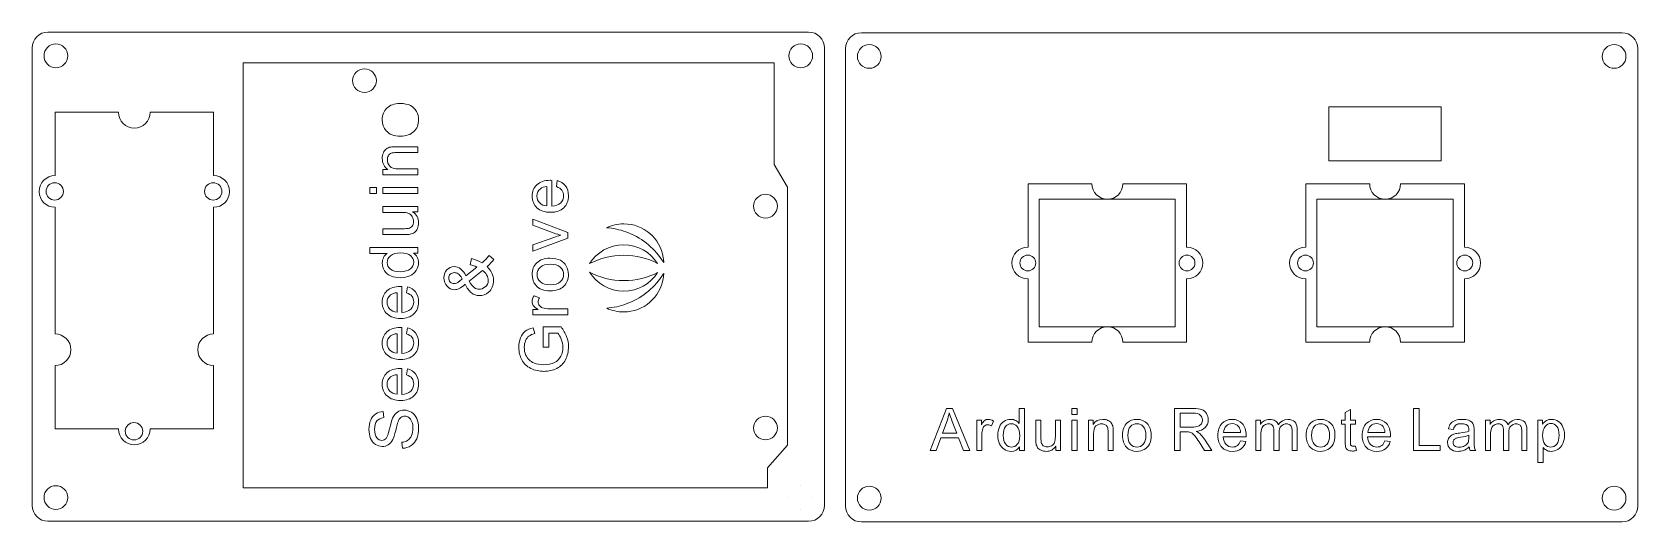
# Model space of a CAD drawing. Header units: millimetres. Extents: x -85 to 118, y -24 to 38.
import ezdxf

# ---------------------------------------------------------------- set-up
doc = ezdxf.new("R2010")
doc.units = ezdxf.units.MM
doc.header["$MEASUREMENT"] = 0
doc.layers.add('layer 1', color=7, linetype='Continuous')

msp = doc.modelspace()

# ---------------------------------------------------------------- linework, layer by layer
at = {"layer": 'layer 1', "color": 250, "lineweight": 9}
for points, knots in [([(-82.6692, 38.1632), (-82.6692, 38.1632), (13.3308, 38.1632), (13.3308, 38.1632), (13.3308, 38.1632), (14.4318, 38.1632), (15.3308, 37.2642), (15.3308, 36.1632), (15.3308, 36.1632), (15.3308, 36.1632), (15.3308, -21.6368), (15.3308, -21.6368), (15.3308, -21.6368), (15.3308, -22.7388), (14.4318, -23.6368), (13.3308, -23.6368), (13.3308, -23.6368), (13.3308, -23.6368), (-82.6692, -23.6368), (-82.6692, -23.6368), (-82.6692, -23.6368), (-83.7712, -23.6368), (-84.6692, -22.7388), (-84.6692, -21.6368), (-84.6692, -21.6368), (-84.6692, -21.6368), (-84.6692, 36.1632), (-84.6692, 36.1632), (-84.6692, 36.1632), (-84.6692, 37.2642), (-83.7712, 38.1632), (-82.6692, 38.1632)], [0, 0, 0, 0, 0.125, 0.125, 0.125, 0.125, 0.25, 0.25, 0.25, 0.25, 0.375, 0.375, 0.375, 0.375, 0.5, 0.5, 0.5, 0.5, 0.625, 0.625, 0.625, 0.625, 0.75, 0.75, 0.75, 0.75, 0.875, 0.875, 0.875, 0.875, 1, 1, 1, 1]), ([(-81.6692, 36.6632), (-82.4972, 36.6632), (-83.1692, 35.9912), (-83.1692, 35.1632), (-83.1692, 35.1632), (-83.1692, 34.3342), (-82.4972, 33.6632), (-81.6692, 33.6632), (-81.6692, 33.6632), (-80.8412, 33.6632), (-80.1692, 34.3342), (-80.1692, 35.1632), (-80.1692, 35.1632), (-80.1692, 35.9912), (-80.8412, 36.6632), (-81.6692, 36.6632)], [0, 0, 0, 0, 0.25, 0.25, 0.25, 0.25, 0.5, 0.5, 0.5, 0.5, 0.75, 0.75, 0.75, 0.75, 1, 1, 1, 1]), ([(12.3308, 36.6632), (11.5018, 36.6632), (10.8308, 35.9912), (10.8308, 35.1632), (10.8308, 35.1632), (10.8308, 34.3342), (11.5018, 33.6632), (12.3308, 33.6632), (12.3308, 33.6632), (13.1588, 33.6632), (13.8308, 34.3342), (13.8308, 35.1632), (13.8308, 35.1632), (13.8308, 35.9912), (13.1588, 36.6632), (12.3308, 36.6632)], [0, 0, 0, 0, 0.25, 0.25, 0.25, 0.25, 0.5, 0.5, 0.5, 0.5, 0.75, 0.75, 0.75, 0.75, 1, 1, 1, 1]), ([(19.9898, 38.0842), (19.9898, 38.0842), (115.9898, 38.0842), (115.9898, 38.0842), (115.9898, 38.0842), (117.0908, 38.0842), (117.9898, 37.1852), (117.9898, 36.0842), (117.9898, 36.0842), (117.9898, 36.0842), (117.9898, -21.7158), (117.9898, -21.7158), (117.9898, -21.7158), (117.9898, -22.8178), (117.0908, -23.7158), (115.9898, -23.7158), (115.9898, -23.7158), (115.9898, -23.7158), (19.9898, -23.7158), (19.9898, -23.7158), (19.9898, -23.7158), (18.8878, -23.7158), (17.9898, -22.8178), (17.9898, -21.7158), (17.9898, -21.7158), (17.9898, -21.7158), (17.9898, 36.0842), (17.9898, 36.0842), (17.9898, 36.0842), (17.9898, 37.1852), (18.8878, 38.0842), (19.9898, 38.0842)], [0, 0, 0, 0, 0.125, 0.125, 0.125, 0.125, 0.25, 0.25, 0.25, 0.25, 0.375, 0.375, 0.375, 0.375, 0.5, 0.5, 0.5, 0.5, 0.625, 0.625, 0.625, 0.625, 0.75, 0.75, 0.75, 0.75, 0.875, 0.875, 0.875, 0.875, 1, 1, 1, 1]), ([(20.9898, 36.5842), (20.1618, 36.5842), (19.4898, 35.9122), (19.4898, 35.0842), (19.4898, 35.0842), (19.4898, 34.2552), (20.1618, 33.5842), (20.9898, 33.5842), (20.9898, 33.5842), (21.8178, 33.5842), (22.4898, 34.2552), (22.4898, 35.0842), (22.4898, 35.0842), (22.4898, 35.9122), (21.8178, 36.5842), (20.9898, 36.5842)], [0, 0, 0, 0, 0.25, 0.25, 0.25, 0.25, 0.5, 0.5, 0.5, 0.5, 0.75, 0.75, 0.75, 0.75, 1, 1, 1, 1]), ([(114.9898, 36.5842), (114.1608, 36.5842), (113.4898, 35.9122), (113.4898, 35.0842), (113.4898, 35.0842), (113.4898, 34.2552), (114.1608, 33.5842), (114.9898, 33.5842), (114.9898, 33.5842), (115.8178, 33.5842), (116.4898, 34.2552), (116.4898, 35.0842), (116.4898, 35.0842), (116.4898, 35.9122), (115.8178, 36.5842), (114.9898, 36.5842)], [0, 0, 0, 0, 0.25, 0.25, 0.25, 0.25, 0.5, 0.5, 0.5, 0.5, 0.75, 0.75, 0.75, 0.75, 1, 1, 1, 1]), ([(-42.7232, 30.5282), (-43.5512, 30.5282), (-44.2232, 31.2002), (-44.2232, 32.0282), (-44.2232, 32.0282), (-44.2232, 32.8572), (-43.5512, 33.5282), (-42.7232, 33.5282), (-42.7232, 33.5282), (-41.8942, 33.5282), (-41.2232, 32.8572), (-41.2232, 32.0282), (-41.2232, 32.0282), (-41.2232, 31.2002), (-41.8942, 30.5282), (-42.7232, 30.5282)], [0, 0, 0, 0, 0.25, 0.25, 0.25, 0.25, 0.5, 0.5, 0.5, 0.5, 0.75, 0.75, 0.75, 0.75, 1, 1, 1, 1]), ([(78.9838, 21.8802), (78.9838, 21.8802), (93.1518, 21.8802), (93.1518, 21.8802), (93.1518, 21.8802), (93.1518, 21.8802), (93.1518, 28.7382), (93.1518, 28.7382), (93.1518, 28.7382), (93.1518, 28.7382), (78.9838, 28.7382), (78.9838, 28.7382), (78.9838, 28.7382), (78.9838, 28.7382), (78.9838, 21.8802), (78.9838, 21.8802), (78.9838, 21.8802), (78.9838, 21.8802), (78.9838, 21.8802), (78.9838, 21.8802)], [0, 0, 0, 0, 0.2, 0.2, 0.2, 0.2, 0.4, 0.4, 0.4, 0.4, 0.6, 0.6, 0.6, 0.6, 0.8, 0.8, 0.8, 0.8, 1, 1, 1, 1]), ([(-80.7142, 18.0332), (-80.7142, 17.4262), (-81.2062, 16.9332), (-81.8142, 16.9332), (-81.8142, 16.9332), (-82.4212, 16.9332), (-82.9142, 17.4262), (-82.9142, 18.0332), (-82.9142, 18.0332), (-82.9142, 18.6412), (-82.4212, 19.1332), (-81.8142, 19.1332), (-81.8142, 19.1332), (-81.2062, 19.1332), (-80.7142, 18.6412), (-80.7142, 18.0332)], [0, 0, 0, 0, 0.25, 0.25, 0.25, 0.25, 0.5, 0.5, 0.5, 0.5, 0.75, 0.75, 0.75, 0.75, 1, 1, 1, 1]), ([(-60.7142, 18.0332), (-60.7142, 17.4262), (-61.2062, 16.9332), (-61.8142, 16.9332), (-61.8142, 16.9332), (-62.4212, 16.9332), (-62.9142, 17.4262), (-62.9142, 18.0332), (-62.9142, 18.0332), (-62.9142, 18.6412), (-62.4212, 19.1332), (-61.8142, 19.1332), (-61.8142, 19.1332), (-61.2062, 19.1332), (-60.7142, 18.6412), (-60.7142, 18.0332)], [0, 0, 0, 0, 0.25, 0.25, 0.25, 0.25, 0.5, 0.5, 0.5, 0.5, 0.75, 0.75, 0.75, 0.75, 1, 1, 1, 1]), ([(7.8838, 14.6682), (7.0558, 14.6682), (6.3838, 15.3402), (6.3838, 16.1682), (6.3838, 16.1682), (6.3838, 16.9962), (7.0558, 17.6682), (7.8838, 17.6682), (7.8838, 17.6682), (8.7128, 17.6682), (9.3838, 16.9962), (9.3838, 16.1682), (9.3838, 16.1682), (9.3838, 15.3402), (8.7128, 14.6682), (7.8838, 14.6682)], [0, 0, 0, 0, 0.25, 0.25, 0.25, 0.25, 0.5, 0.5, 0.5, 0.5, 0.75, 0.75, 0.75, 0.75, 1, 1, 1, 1]), ([(59.6078, 0.9452), (59.6078, 0.9452), (59.6078, 17.0452), (59.6078, 17.0452), (59.6078, 17.0452), (59.6078, 17.0452), (42.4378, 17.0452), (42.4378, 17.0452), (42.4378, 17.0452), (42.4378, 17.0452), (42.4378, 0.9452), (42.4378, 0.9452), (42.4378, 0.9452), (42.4378, 0.9452), (59.6078, 0.9452), (59.6078, 0.9452), (59.6078, 0.9452), (59.6078, 0.9452), (59.6078, 0.9452), (59.6078, 0.9452)], [0, 0, 0, 0, 0.2, 0.2, 0.2, 0.2, 0.4, 0.4, 0.4, 0.4, 0.6, 0.6, 0.6, 0.6, 0.8, 0.8, 0.8, 0.8, 1, 1, 1, 1]), ([(94.6568, 0.9452), (94.6568, 0.9452), (94.6568, 17.0452), (94.6568, 17.0452), (94.6568, 17.0452), (94.6568, 17.0452), (77.4868, 17.0452), (77.4868, 17.0452), (77.4868, 17.0452), (77.4868, 17.0452), (77.4868, 0.9452), (77.4868, 0.9452), (77.4868, 0.9452), (77.4868, 0.9452), (94.6568, 0.9452), (94.6568, 0.9452), (94.6568, 0.9452), (94.6568, 0.9452), (94.6568, 0.9452), (94.6568, 0.9452)], [0, 0, 0, 0, 0.2, 0.2, 0.2, 0.2, 0.4, 0.4, 0.4, 0.4, 0.6, 0.6, 0.6, 0.6, 0.8, 0.8, 0.8, 0.8, 1, 1, 1, 1]), ([(40.9908, 7.9952), (41.5428, 7.9952), (41.9908, 8.4432), (41.9908, 8.9952), (41.9908, 8.9952), (41.9908, 9.5482), (41.5428, 9.9952), (40.9908, 9.9952), (40.9908, 9.9952), (40.4388, 9.9952), (39.9908, 9.5482), (39.9908, 8.9952), (39.9908, 8.9952), (39.9908, 8.4432), (40.4388, 7.9952), (40.9908, 7.9952)], [0, 0, 0, 0, 0.25, 0.25, 0.25, 0.25, 0.5, 0.5, 0.5, 0.5, 0.75, 0.75, 0.75, 0.75, 1, 1, 1, 1]), ([(61.0898, 7.9952), (60.5378, 7.9952), (60.0898, 8.4432), (60.0898, 8.9952), (60.0898, 8.9952), (60.0898, 9.5482), (60.5378, 9.9952), (61.0898, 9.9952), (61.0898, 9.9952), (61.6418, 9.9952), (62.0898, 9.5482), (62.0898, 8.9952), (62.0898, 8.9952), (62.0898, 8.4432), (61.6418, 7.9952), (61.0898, 7.9952)], [0, 0, 0, 0, 0.25, 0.25, 0.25, 0.25, 0.5, 0.5, 0.5, 0.5, 0.75, 0.75, 0.75, 0.75, 1, 1, 1, 1]), ([(76.0398, 7.9952), (76.5918, 7.9952), (77.0398, 8.4432), (77.0398, 8.9952), (77.0398, 8.9952), (77.0398, 9.5482), (76.5918, 9.9952), (76.0398, 9.9952), (76.0398, 9.9952), (75.4878, 9.9952), (75.0398, 9.5482), (75.0398, 8.9952), (75.0398, 8.9952), (75.0398, 8.4432), (75.4878, 7.9952), (76.0398, 7.9952)], [0, 0, 0, 0, 0.25, 0.25, 0.25, 0.25, 0.5, 0.5, 0.5, 0.5, 0.75, 0.75, 0.75, 0.75, 1, 1, 1, 1]), ([(96.1388, 7.9952), (95.5868, 7.9952), (95.1388, 8.4432), (95.1388, 8.9952), (95.1388, 8.9952), (95.1388, 9.5482), (95.5868, 9.9952), (96.1388, 9.9952), (96.1388, 9.9952), (96.6908, 9.9952), (97.1388, 9.5482), (97.1388, 8.9952), (97.1388, 8.9952), (97.1388, 8.4432), (96.6908, 7.9952), (96.1388, 7.9952)], [0, 0, 0, 0, 0.25, 0.25, 0.25, 0.25, 0.5, 0.5, 0.5, 0.5, 0.75, 0.75, 0.75, 0.75, 1, 1, 1, 1]), ([(-70.7142, -12.2668), (-70.7142, -12.8738), (-71.2062, -13.3668), (-71.8142, -13.3668), (-71.8142, -13.3668), (-72.4212, -13.3668), (-72.9142, -12.8738), (-72.9142, -12.2668), (-72.9142, -12.2668), (-72.9142, -11.6588), (-72.4212, -11.1668), (-71.8142, -11.1668), (-71.8142, -11.1668), (-71.2062, -11.1668), (-70.7142, -11.6588), (-70.7142, -12.2668)], [0, 0, 0, 0, 0.25, 0.25, 0.25, 0.25, 0.5, 0.5, 0.5, 0.5, 0.75, 0.75, 0.75, 0.75, 1, 1, 1, 1]), ([(7.8838, -13.3508), (7.0558, -13.3508), (6.3838, -12.6798), (6.3838, -11.8508), (6.3838, -11.8508), (6.3838, -11.0228), (7.0558, -10.3508), (7.8838, -10.3508), (7.8838, -10.3508), (8.7128, -10.3508), (9.3838, -11.0228), (9.3838, -11.8508), (9.3838, -11.8508), (9.3838, -12.6798), (8.7128, -13.3508), (7.8838, -13.3508)], [0, 0, 0, 0, 0.25, 0.25, 0.25, 0.25, 0.5, 0.5, 0.5, 0.5, 0.75, 0.75, 0.75, 0.75, 1, 1, 1, 1]), ([(-81.6692, -19.1368), (-82.4972, -19.1368), (-83.1692, -19.8088), (-83.1692, -20.6368), (-83.1692, -20.6368), (-83.1692, -21.4658), (-82.4972, -22.1368), (-81.6692, -22.1368), (-81.6692, -22.1368), (-80.8412, -22.1368), (-80.1692, -21.4658), (-80.1692, -20.6368), (-80.1692, -20.6368), (-80.1692, -19.8088), (-80.8412, -19.1368), (-81.6692, -19.1368)], [0, 0, 0, 0, 0.25, 0.25, 0.25, 0.25, 0.5, 0.5, 0.5, 0.5, 0.75, 0.75, 0.75, 0.75, 1, 1, 1, 1]), ([(20.9898, -19.2158), (20.1618, -19.2158), (19.4898, -19.8878), (19.4898, -20.7158), (19.4898, -20.7158), (19.4898, -21.5448), (20.1618, -22.2158), (20.9898, -22.2158), (20.9898, -22.2158), (21.8178, -22.2158), (22.4898, -21.5448), (22.4898, -20.7158), (22.4898, -20.7158), (22.4898, -19.8878), (21.8178, -19.2158), (20.9898, -19.2158)], [0, 0, 0, 0, 0.25, 0.25, 0.25, 0.25, 0.5, 0.5, 0.5, 0.5, 0.75, 0.75, 0.75, 0.75, 1, 1, 1, 1]), ([(114.9898, -19.2158), (114.1608, -19.2158), (113.4898, -19.8878), (113.4898, -20.7158), (113.4898, -20.7158), (113.4898, -21.5448), (114.1608, -22.2158), (114.9898, -22.2158), (114.9898, -22.2158), (115.8178, -22.2158), (116.4898, -21.5448), (116.4898, -20.7158), (116.4898, -20.7158), (116.4898, -19.8878), (115.8178, -19.2158), (114.9898, -19.2158)], [0, 0, 0, 0, 0.25, 0.25, 0.25, 0.25, 0.5, 0.5, 0.5, 0.5, 0.75, 0.75, 0.75, 0.75, 1, 1, 1, 1])]:
    msp.add_open_spline(points, degree=3, knots=knots, dxfattribs=at)
for points in [[(-81.6692, 36.6632), (-81.6692, 36.6632), (-81.6692, 36.6632), (-81.6692, 36.6632)], [(-81.6692, 36.6632), (-81.6692, 36.6632), (-81.6692, 36.6632), (-81.6692, 36.6632)], [(12.3308, 36.6632), (12.3308, 36.6632), (12.3308, 36.6632), (12.3308, 36.6632)], [(12.3308, 36.6632), (12.3308, 36.6632), (12.3308, 36.6632), (12.3308, 36.6632)], [(20.9898, 36.5842), (20.9898, 36.5842), (20.9898, 36.5842), (20.9898, 36.5842)], [(20.9898, 36.5842), (20.9898, 36.5842), (20.9898, 36.5842), (20.9898, 36.5842)], [(114.9898, 36.5842), (114.9898, 36.5842), (114.9898, 36.5842), (114.9898, 36.5842)], [(114.9898, 36.5842), (114.9898, 36.5842), (114.9898, 36.5842), (114.9898, 36.5842)], [(-83.1692, 35.1632), (-83.1692, 35.1632), (-83.1692, 35.1632), (-83.1692, 35.1632)], [(-80.1692, 35.1632), (-80.1692, 35.1632), (-80.1692, 35.1632), (-80.1692, 35.1632)], [(10.8308, 35.1632), (10.8308, 35.1632), (10.8308, 35.1632), (10.8308, 35.1632)], [(13.8308, 35.1632), (13.8308, 35.1632), (13.8308, 35.1632), (13.8308, 35.1632)], [(19.4898, 35.0842), (19.4898, 35.0842), (19.4898, 35.0842), (19.4898, 35.0842)], [(22.4898, 35.0842), (22.4898, 35.0842), (22.4898, 35.0842), (22.4898, 35.0842)], [(113.4898, 35.0842), (113.4898, 35.0842), (113.4898, 35.0842), (113.4898, 35.0842)], [(116.4898, 35.0842), (116.4898, 35.0842), (116.4898, 35.0842), (116.4898, 35.0842)], [(-81.6692, 33.6632), (-81.6692, 33.6632), (-81.6692, 33.6632), (-81.6692, 33.6632)], [(12.3308, 33.6632), (12.3308, 33.6632), (12.3308, 33.6632), (12.3308, 33.6632)], [(20.9898, 33.5842), (20.9898, 33.5842), (20.9898, 33.5842), (20.9898, 33.5842)], [(114.9898, 33.5842), (114.9898, 33.5842), (114.9898, 33.5842), (114.9898, 33.5842)], [(-81.6692, -19.1368), (-81.6692, -19.1368), (-81.6692, -19.1368), (-81.6692, -19.1368)], [(-81.6692, -19.1368), (-81.6692, -19.1368), (-81.6692, -19.1368), (-81.6692, -19.1368)], [(12.3308, -19.1368), (12.3308, -19.1368), (12.3308, -19.1368), (12.3308, -19.1368)], [(12.3308, -19.1368), (12.3308, -19.1368), (12.3308, -19.1368), (12.3308, -19.1368)], [(20.9898, -19.2158), (20.9898, -19.2158), (20.9898, -19.2158), (20.9898, -19.2158)], [(20.9898, -19.2158), (20.9898, -19.2158), (20.9898, -19.2158), (20.9898, -19.2158)], [(114.9898, -19.2158), (114.9898, -19.2158), (114.9898, -19.2158), (114.9898, -19.2158)], [(114.9898, -19.2158), (114.9898, -19.2158), (114.9898, -19.2158), (114.9898, -19.2158)], [(-83.1692, -20.6368), (-83.1692, -20.6368), (-83.1692, -20.6368), (-83.1692, -20.6368)], [(-81.6692, -22.1368), (-81.6692, -22.1368), (-81.6692, -22.1368), (-81.6692, -22.1368)], [(-80.1692, -20.6368), (-80.1692, -20.6368), (-80.1692, -20.6368), (-80.1692, -20.6368)], [(10.8308, -20.6368), (10.8308, -20.6368), (10.8308, -20.6368), (10.8308, -20.6368)], [(12.3308, -22.1368), (12.3308, -22.1368), (12.3308, -22.1368), (12.3308, -22.1368)], [(13.8308, -20.6368), (13.8308, -20.6368), (13.8308, -20.6368), (13.8308, -20.6368)], [(19.4898, -20.7158), (19.4898, -20.7158), (19.4898, -20.7158), (19.4898, -20.7158)], [(20.9898, -22.2158), (20.9898, -22.2158), (20.9898, -22.2158), (20.9898, -22.2158)], [(22.4898, -20.7158), (22.4898, -20.7158), (22.4898, -20.7158), (22.4898, -20.7158)], [(114.9898, -22.2158), (114.9898, -22.2158), (114.9898, -22.2158), (114.9898, -22.2158)], [(116.4898, -20.7158), (116.4898, -20.7158), (116.4898, -20.7158), (116.4898, -20.7158)]]:
    msp.add_open_spline(points, degree=3, dxfattribs=at)
at = {"layer": 'layer 1', "color": 22, "lineweight": 9}
for points, knots in [([(-58.0432, -19.4308), (-58.0432, -19.4308), (8.1568, -19.4308), (8.1568, -19.4308), (8.1568, -19.4308), (8.1568, -19.4308), (8.1568, -16.8758), (8.1568, -16.8758), (8.1568, -16.8758), (8.1568, -16.8758), (10.6538, -14.0408), (10.6538, -14.0408), (10.6538, -14.0408), (10.6538, -14.0408), (10.6538, 18.5782), (10.6538, 18.5782), (10.6538, 18.5782), (10.6538, 18.5782), (8.9788, 21.4282), (8.9788, 21.4282), (8.9788, 21.4282), (8.9788, 21.4282), (8.9788, 34.2682), (8.9788, 34.2682), (8.9788, 34.2682), (8.9788, 34.2682), (-58.0432, 34.2682), (-58.0432, 34.2682), (-58.0432, 34.2682), (-58.0432, 34.2682), (-58.0432, -19.4308), (-58.0432, -19.4308)], [0, 0, 0, 0, 0.125, 0.125, 0.125, 0.125, 0.25, 0.25, 0.25, 0.25, 0.375, 0.375, 0.375, 0.375, 0.5, 0.5, 0.5, 0.5, 0.625, 0.625, 0.625, 0.625, 0.75, 0.75, 0.75, 0.75, 0.875, 0.875, 0.875, 0.875, 1, 1, 1, 1]), ([(-38.1892, 25.0222), (-39.0002, 25.0222), (-39.6022, 25.2482), (-39.9922, 25.7012), (-39.9922, 25.7012), (-40.3172, 26.0782), (-40.4792, 26.5392), (-40.4792, 27.0822), (-40.4792, 27.0822), (-40.4792, 27.6852), (-40.2822, 28.1792), (-39.8872, 28.5632), (-39.8872, 28.5632), (-39.4932, 28.9452), (-38.9472, 29.1372), (-38.2512, 29.1372), (-38.2512, 29.1372), (-37.6872, 29.1372), (-37.2442, 29.0522), (-36.9202, 28.8832), (-36.9202, 28.8832), (-36.5972, 28.7142), (-36.3462, 28.4672), (-36.1672, 28.1422), (-36.1672, 28.1422), (-35.9882, 27.8192), (-35.8992, 27.4652), (-35.8992, 27.0822), (-35.8992, 27.0822), (-35.8992, 26.4672), (-36.0952, 25.9712), (-36.4892, 25.5912), (-36.4892, 25.5912), (-36.8822, 25.2112), (-37.4502, 25.0222), (-38.1892, 25.0222)], [0, 0, 0, 0, 0.11111111, 0.11111111, 0.11111111, 0.11111111, 0.22222222, 0.22222222, 0.22222222, 0.22222222, 0.33333333, 0.33333333, 0.33333333, 0.33333333, 0.44444444, 0.44444444, 0.44444444, 0.44444444, 0.55555556, 0.55555556, 0.55555556, 0.55555556, 0.66666667, 0.66666667, 0.66666667, 0.66666667, 0.77777778, 0.77777778, 0.77777778, 0.77777778, 0.88888889, 0.88888889, 0.88888889, 0.88888889, 1, 1, 1, 1]), ([(-61.7652, 8.0272), (-61.7652, 8.0272), (-61.7652, 0.0272), (-61.7652, 0.0272), (-61.7652, 0.0272), (-62.8702, 0.0272), (-63.7652, -0.8688), (-63.7652, -1.9728), (-63.7652, -1.9728), (-63.7652, -3.0778), (-62.8702, -3.9728), (-61.7652, -3.9728), (-61.7652, -3.9728), (-61.7652, -3.9728), (-61.7652, -11.9728), (-61.7652, -11.9728), (-61.7652, -11.9728), (-61.7652, -11.9728), (-69.7652, -11.9728), (-69.7652, -11.9728), (-69.7652, -11.9728), (-69.7652, -11.9728), (-69.7652, -11.9728), (-69.7652, -11.9728), (-69.7652, -11.9728), (-69.7652, -13.0778), (-70.6612, -13.9728), (-71.7652, -13.9728), (-71.7652, -13.9728), (-72.8702, -13.9728), (-73.7652, -13.0778), (-73.7652, -11.9728), (-73.7652, -11.9728), (-73.7652, -11.9728), (-73.7652, -11.9728), (-73.7652, -11.9728), (-73.7652, -11.9728), (-73.7652, -11.9728), (-81.7652, -11.9728), (-81.7652, -11.9728), (-81.7652, -11.9728), (-81.7652, -11.9728), (-81.7652, -3.9728), (-81.7652, -3.9728), (-81.7652, -3.9728), (-80.6612, -3.9728), (-79.7652, -3.0778), (-79.7652, -1.9728), (-79.7652, -1.9728), (-79.7652, -0.8688), (-80.6612, 0.0272), (-81.7652, 0.0272), (-81.7652, 0.0272), (-81.7652, 0.0272), (-81.7652, 8.0272), (-81.7652, 8.0272), (-81.7652, 8.0272), (-81.7652, 8.0272), (-81.7652, 16.0272), (-81.7652, 16.0272), (-81.7652, 16.0272), (-82.8702, 16.0272), (-83.7652, 16.9222), (-83.7652, 18.0272), (-83.7652, 18.0272), (-83.7652, 19.1312), (-82.8702, 20.0272), (-81.7652, 20.0272), (-81.7652, 20.0272), (-81.7652, 20.0272), (-81.7652, 28.0272), (-81.7652, 28.0272), (-81.7652, 28.0272), (-81.7652, 28.0272), (-73.7652, 28.0272), (-73.7652, 28.0272), (-73.7652, 28.0272), (-73.7652, 28.0272), (-73.7652, 28.0272), (-73.7652, 28.0272), (-73.7652, 28.0272), (-73.7652, 26.9222), (-72.8702, 26.0272), (-71.7652, 26.0272), (-71.7652, 26.0272), (-70.6612, 26.0272), (-69.7652, 26.9222), (-69.7652, 28.0272), (-69.7652, 28.0272), (-69.7652, 28.0272), (-69.7652, 28.0272), (-69.7652, 28.0272), (-69.7652, 28.0272), (-69.7652, 28.0272), (-61.7652, 28.0272), (-61.7652, 28.0272), (-61.7652, 28.0272), (-61.7652, 28.0272), (-61.7652, 20.0272), (-61.7652, 20.0272), (-61.7652, 20.0272), (-60.6612, 20.0272), (-59.7652, 19.1312), (-59.7652, 18.0272), (-59.7652, 18.0272), (-59.7652, 16.9222), (-60.6612, 16.0272), (-61.7652, 16.0272), (-61.7652, 16.0272), (-61.7652, 16.0272), (-61.7652, 8.0272), (-61.7652, 8.0272)], [0, 0, 0, 0, 0.03571429, 0.03571429, 0.03571429, 0.03571429, 0.07142857, 0.07142857, 0.07142857, 0.07142857, 0.10714286, 0.10714286, 0.10714286, 0.10714286, 0.14285714, 0.14285714, 0.14285714, 0.14285714, 0.17857143, 0.17857143, 0.17857143, 0.17857143, 0.21428571, 0.21428571, 0.21428571, 0.21428571, 0.25, 0.25, 0.25, 0.25, 0.28571429, 0.28571429, 0.28571429, 0.28571429, 0.32142857, 0.32142857, 0.32142857, 0.32142857, 0.35714286, 0.35714286, 0.35714286, 0.35714286, 0.39285714, 0.39285714, 0.39285714, 0.39285714, 0.42857143, 0.42857143, 0.42857143, 0.42857143, 0.46428571, 0.46428571, 0.46428571, 0.46428571, 0.5, 0.5, 0.5, 0.5, 0.53571429, 0.53571429, 0.53571429, 0.53571429, 0.57142857, 0.57142857, 0.57142857, 0.57142857, 0.60714286, 0.60714286, 0.60714286, 0.60714286, 0.64285714, 0.64285714, 0.64285714, 0.64285714, 0.67857143, 0.67857143, 0.67857143, 0.67857143, 0.71428571, 0.71428571, 0.71428571, 0.71428571, 0.75, 0.75, 0.75, 0.75, 0.78571429, 0.78571429, 0.78571429, 0.78571429, 0.82142857, 0.82142857, 0.82142857, 0.82142857, 0.85714286, 0.85714286, 0.85714286, 0.85714286, 0.89285714, 0.89285714, 0.89285714, 0.89285714, 0.92857143, 0.92857143, 0.92857143, 0.92857143, 0.96428571, 0.96428571, 0.96428571, 0.96428571, 1, 1, 1, 1]), ([(-35.9922, 20.1232), (-35.9922, 20.1232), (-40.3862, 20.1232), (-40.3862, 20.1232), (-40.3862, 20.1232), (-40.3862, 20.1232), (-40.3862, 20.7912), (-40.3862, 20.7912), (-40.3862, 20.7912), (-40.3862, 20.7912), (-39.7622, 20.7912), (-39.7622, 20.7912), (-39.7622, 20.7912), (-40.2412, 21.1132), (-40.4792, 21.5792), (-40.4792, 22.1872), (-40.4792, 22.1872), (-40.4792, 22.4522), (-40.4312, 22.6952), (-40.3372, 22.9162), (-40.3372, 22.9162), (-40.2422, 23.1382), (-40.1172, 23.3052), (-39.9632, 23.4142), (-39.9632, 23.4142), (-39.8092, 23.5252), (-39.6262, 23.6022), (-39.4142, 23.6462), (-39.4142, 23.6462), (-39.2762, 23.6732), (-39.0342, 23.6872), (-38.6902, 23.6872), (-38.6902, 23.6872), (-38.6902, 23.6872), (-35.9922, 23.6872), (-35.9922, 23.6872), (-35.9922, 23.6872), (-35.9922, 23.6872), (-35.9922, 22.9422), (-35.9922, 22.9422), (-35.9922, 22.9422), (-35.9922, 22.9422), (-38.6622, 22.9422), (-38.6622, 22.9422), (-38.6622, 22.9422), (-38.9652, 22.9422), (-39.1922, 22.9142), (-39.3422, 22.8562), (-39.3422, 22.8562), (-39.4922, 22.7982), (-39.6112, 22.6952), (-39.7022, 22.5482), (-39.7022, 22.5482), (-39.7912, 22.4012), (-39.8362, 22.2282), (-39.8362, 22.0302), (-39.8362, 22.0302), (-39.8362, 21.7142), (-39.7362, 21.4422), (-39.5342, 21.2122), (-39.5342, 21.2122), (-39.3332, 20.9822), (-38.9512, 20.8682), (-38.3892, 20.8682), (-38.3892, 20.8682), (-38.3892, 20.8682), (-35.9922, 20.8682), (-35.9922, 20.8682), (-35.9922, 20.8682), (-35.9922, 20.8682), (-35.9922, 20.1232), (-35.9922, 20.1232)], [0, 0, 0, 0, 0.05555556, 0.05555556, 0.05555556, 0.05555556, 0.11111111, 0.11111111, 0.11111111, 0.11111111, 0.16666667, 0.16666667, 0.16666667, 0.16666667, 0.22222222, 0.22222222, 0.22222222, 0.22222222, 0.27777778, 0.27777778, 0.27777778, 0.27777778, 0.33333333, 0.33333333, 0.33333333, 0.33333333, 0.38888889, 0.38888889, 0.38888889, 0.38888889, 0.44444444, 0.44444444, 0.44444444, 0.44444444, 0.5, 0.5, 0.5, 0.5, 0.55555556, 0.55555556, 0.55555556, 0.55555556, 0.61111111, 0.61111111, 0.61111111, 0.61111111, 0.66666667, 0.66666667, 0.66666667, 0.66666667, 0.72222222, 0.72222222, 0.72222222, 0.72222222, 0.77777778, 0.77777778, 0.77777778, 0.77777778, 0.83333333, 0.83333333, 0.83333333, 0.83333333, 0.88888889, 0.88888889, 0.88888889, 0.88888889, 0.94444444, 0.94444444, 0.94444444, 0.94444444, 1, 1, 1, 1]), ([(-41.2072, 17.7712), (-41.2072, 17.7712), (-42.0542, 17.7712), (-42.0542, 17.7712), (-42.0542, 17.7712), (-42.0542, 17.7712), (-42.0542, 18.5162), (-42.0542, 18.5162), (-42.0542, 18.5162), (-42.0542, 18.5162), (-41.2072, 18.5162), (-41.2072, 18.5162), (-41.2072, 18.5162), (-41.2072, 18.5162), (-41.2072, 17.7712), (-41.2072, 17.7712)], [0, 0, 0, 0, 0.25, 0.25, 0.25, 0.25, 0.5, 0.5, 0.5, 0.5, 0.75, 0.75, 0.75, 0.75, 1, 1, 1, 1]), ([(-35.9922, 17.7712), (-35.9922, 17.7712), (-40.3862, 17.7712), (-40.3862, 17.7712), (-40.3862, 17.7712), (-40.3862, 17.7712), (-40.3862, 18.5162), (-40.3862, 18.5162), (-40.3862, 18.5162), (-40.3862, 18.5162), (-35.9922, 18.5162), (-35.9922, 18.5162), (-35.9922, 18.5162), (-35.9922, 18.5162), (-35.9922, 17.7712), (-35.9922, 17.7712)], [0, 0, 0, 0, 0.25, 0.25, 0.25, 0.25, 0.5, 0.5, 0.5, 0.5, 0.75, 0.75, 0.75, 0.75, 1, 1, 1, 1]), ([(-18.4972, 18.6412), (-18.4972, 18.6412), (-18.3952, 19.4122), (-18.3952, 19.4122), (-18.3952, 19.4122), (-17.9482, 19.2922), (-17.5992, 19.0672), (-17.3532, 18.7402), (-17.3532, 18.7402), (-17.1062, 18.4132), (-16.9812, 17.9952), (-16.9812, 17.4852), (-16.9812, 17.4852), (-16.9812, 16.8452), (-17.1792, 16.3372), (-17.5742, 15.9622), (-17.5742, 15.9622), (-17.9682, 15.5862), (-18.5222, 15.3992), (-19.2352, 15.3992), (-19.2352, 15.3992), (-19.9722, 15.3992), (-20.5442, 15.5882), (-20.9512, 15.9672), (-20.9512, 15.9672), (-21.3592, 16.3472), (-21.5622, 16.8392), (-21.5622, 17.4452), (-21.5622, 17.4452), (-21.5622, 18.0302), (-21.3632, 18.5092), (-20.9642, 18.8802), (-20.9642, 18.8802), (-20.5642, 19.2512), (-20.0032, 19.4372), (-19.2792, 19.4372), (-19.2792, 19.4372), (-19.2352, 19.4372), (-19.1692, 19.4362), (-19.0812, 19.4332), (-19.0812, 19.4332), (-19.0812, 19.4332), (-19.0812, 16.1612), (-19.0812, 16.1612), (-19.0812, 16.1612), (-18.6002, 16.1892), (-18.2302, 16.3242), (-17.9752, 16.5702), (-17.9752, 16.5702), (-17.7192, 16.8142), (-17.5912, 17.1202), (-17.5912, 17.4852), (-17.5912, 17.4852), (-17.5912, 17.7582), (-17.6632, 17.9912), (-17.8072, 18.1832), (-17.8072, 18.1832), (-17.9512, 18.3762), (-18.1812, 18.5282), (-18.4972, 18.6412)], [0, 0, 0, 0, 0.06666667, 0.06666667, 0.06666667, 0.06666667, 0.13333333, 0.13333333, 0.13333333, 0.13333333, 0.2, 0.2, 0.2, 0.2, 0.26666667, 0.26666667, 0.26666667, 0.26666667, 0.33333333, 0.33333333, 0.33333333, 0.33333333, 0.4, 0.4, 0.4, 0.4, 0.46666667, 0.46666667, 0.46666667, 0.46666667, 0.53333333, 0.53333333, 0.53333333, 0.53333333, 0.6, 0.6, 0.6, 0.6, 0.66666667, 0.66666667, 0.66666667, 0.66666667, 0.73333333, 0.73333333, 0.73333333, 0.73333333, 0.8, 0.8, 0.8, 0.8, 0.86666667, 0.86666667, 0.86666667, 0.86666667, 0.93333333, 0.93333333, 0.93333333, 0.93333333, 1, 1, 1, 1]), ([(-19.6912, 16.2032), (-19.6912, 16.2032), (-19.6912, 18.6502), (-19.6912, 18.6502), (-19.6912, 18.6502), (-20.0602, 18.6172), (-20.3372, 18.5232), (-20.5222, 18.3692), (-20.5222, 18.3692), (-20.8082, 18.1332), (-20.9522, 17.8262), (-20.9522, 17.4492), (-20.9522, 17.4492), (-20.9522, 17.1072), (-20.8382, 16.8212), (-20.6092, 16.5882), (-20.6092, 16.5882), (-20.3812, 16.3572), (-20.0752, 16.2282), (-19.6912, 16.2032)], [0, 0, 0, 0, 0.2, 0.2, 0.2, 0.2, 0.4, 0.4, 0.4, 0.4, 0.6, 0.6, 0.6, 0.6, 0.8, 0.8, 0.8, 0.8, 1, 1, 1, 1]), ([(61.0898, 6.9952), (61.0898, 6.9952), (61.0408, 6.9962), (61.0408, 6.9962), (61.0408, 6.9962), (61.0408, 6.9962), (61.0408, -1.0048), (61.0408, -1.0048), (61.0408, -1.0048), (61.0408, -1.0048), (52.9908, -1.0048), (52.9908, -1.0048), (52.9908, -1.0048), (52.9908, 0.0722), (52.1168, 0.9452), (51.0408, 0.9452), (51.0408, 0.9452), (49.9638, 0.9452), (49.0908, 0.0722), (49.0908, -1.0048), (49.0908, -1.0048), (49.0908, -1.0048), (41.0408, -1.0048), (41.0408, -1.0048), (41.0408, -1.0048), (41.0408, -1.0048), (41.0408, 6.9962), (41.0408, 6.9962), (41.0408, 6.9962), (41.0408, 6.9962), (40.9908, 6.9952), (40.9908, 6.9952), (40.9908, 6.9952), (39.8858, 6.9952), (38.9908, 7.8912), (38.9908, 8.9952), (38.9908, 8.9952), (38.9908, 10.1002), (39.8858, 10.9952), (40.9908, 10.9952), (40.9908, 10.9952), (40.9908, 10.9952), (41.0408, 10.9952), (41.0408, 10.9952), (41.0408, 10.9952), (41.0408, 10.9952), (41.0408, 18.9952), (41.0408, 18.9952), (41.0408, 18.9952), (41.0408, 18.9952), (49.0908, 18.9952), (49.0908, 18.9952), (49.0908, 18.9952), (49.0908, 17.9192), (49.9638, 17.0452), (51.0408, 17.0452), (51.0408, 17.0452), (52.1168, 17.0452), (52.9908, 17.9192), (52.9908, 18.9952), (52.9908, 18.9952), (52.9908, 18.9952), (61.0408, 18.9952), (61.0408, 18.9952), (61.0408, 18.9952), (61.0408, 18.9952), (61.0408, 10.9952), (61.0408, 10.9952), (61.0408, 10.9952), (61.0408, 10.9952), (61.0898, 10.9952), (61.0898, 10.9952), (61.0898, 10.9952), (62.1938, 10.9952), (63.0908, 10.1002), (63.0908, 8.9952), (63.0908, 8.9952), (63.0908, 7.8912), (62.1938, 6.9952), (61.0898, 6.9952)], [0, 0, 0, 0, 0.05, 0.05, 0.05, 0.05, 0.1, 0.1, 0.1, 0.1, 0.15, 0.15, 0.15, 0.15, 0.2, 0.2, 0.2, 0.2, 0.25, 0.25, 0.25, 0.25, 0.3, 0.3, 0.3, 0.3, 0.35, 0.35, 0.35, 0.35, 0.4, 0.4, 0.4, 0.4, 0.45, 0.45, 0.45, 0.45, 0.5, 0.5, 0.5, 0.5, 0.55, 0.55, 0.55, 0.55, 0.6, 0.6, 0.6, 0.6, 0.65, 0.65, 0.65, 0.65, 0.7, 0.7, 0.7, 0.7, 0.75, 0.75, 0.75, 0.75, 0.8, 0.8, 0.8, 0.8, 0.85, 0.85, 0.85, 0.85, 0.9, 0.9, 0.9, 0.9, 0.95, 0.95, 0.95, 0.95, 1, 1, 1, 1]), ([(96.1388, 6.9952), (96.1388, 6.9952), (96.0898, 6.9962), (96.0898, 6.9962), (96.0898, 6.9962), (96.0898, 6.9962), (96.0898, -1.0048), (96.0898, -1.0048), (96.0898, -1.0048), (96.0898, -1.0048), (88.0398, -1.0048), (88.0398, -1.0048), (88.0398, -1.0048), (88.0398, 0.0722), (87.1658, 0.9452), (86.0898, 0.9452), (86.0898, 0.9452), (85.0128, 0.9452), (84.1398, 0.0722), (84.1398, -1.0048), (84.1398, -1.0048), (84.1398, -1.0048), (76.0898, -1.0048), (76.0898, -1.0048), (76.0898, -1.0048), (76.0898, -1.0048), (76.0898, 6.9962), (76.0898, 6.9962), (76.0898, 6.9962), (76.0898, 6.9962), (76.0398, 6.9952), (76.0398, 6.9952), (76.0398, 6.9952), (74.9348, 6.9952), (74.0398, 7.8912), (74.0398, 8.9952), (74.0398, 8.9952), (74.0398, 10.1002), (74.9348, 10.9952), (76.0398, 10.9952), (76.0398, 10.9952), (76.0398, 10.9952), (76.0898, 10.9952), (76.0898, 10.9952), (76.0898, 10.9952), (76.0898, 10.9952), (76.0898, 18.9952), (76.0898, 18.9952), (76.0898, 18.9952), (76.0898, 18.9952), (84.1398, 18.9952), (84.1398, 18.9952), (84.1398, 18.9952), (84.1398, 17.9192), (85.0128, 17.0452), (86.0898, 17.0452), (86.0898, 17.0452), (87.1658, 17.0452), (88.0398, 17.9192), (88.0398, 18.9952), (88.0398, 18.9952), (88.0398, 18.9952), (96.0898, 18.9952), (96.0898, 18.9952), (96.0898, 18.9952), (96.0898, 18.9952), (96.0898, 10.9952), (96.0898, 10.9952), (96.0898, 10.9952), (96.0898, 10.9952), (96.1388, 10.9952), (96.1388, 10.9952), (96.1388, 10.9952), (97.2428, 10.9952), (98.1398, 10.1002), (98.1398, 8.9952), (98.1398, 8.9952), (98.1398, 7.8912), (97.2428, 6.9952), (96.1388, 6.9952)], [0, 0, 0, 0, 0.05, 0.05, 0.05, 0.05, 0.1, 0.1, 0.1, 0.1, 0.15, 0.15, 0.15, 0.15, 0.2, 0.2, 0.2, 0.2, 0.25, 0.25, 0.25, 0.25, 0.3, 0.3, 0.3, 0.3, 0.35, 0.35, 0.35, 0.35, 0.4, 0.4, 0.4, 0.4, 0.45, 0.45, 0.45, 0.45, 0.5, 0.5, 0.5, 0.5, 0.55, 0.55, 0.55, 0.55, 0.6, 0.6, 0.6, 0.6, 0.65, 0.65, 0.65, 0.65, 0.7, 0.7, 0.7, 0.7, 0.75, 0.75, 0.75, 0.75, 0.8, 0.8, 0.8, 0.8, 0.85, 0.85, 0.85, 0.85, 0.9, 0.9, 0.9, 0.9, 0.95, 0.95, 0.95, 0.95, 1, 1, 1, 1]), ([(-35.9922, 15.4622), (-35.9922, 15.4622), (-36.6452, 15.4622), (-36.6452, 15.4622), (-36.6452, 15.4622), (-36.1472, 15.1212), (-35.8992, 14.6582), (-35.8992, 14.0722), (-35.8992, 14.0722), (-35.8992, 13.8142), (-35.9482, 13.5732), (-36.0472, 13.3492), (-36.0472, 13.3492), (-36.1472, 13.1242), (-36.2712, 12.9582), (-36.4212, 12.8492), (-36.4212, 12.8492), (-36.5722, 12.7402), (-36.7552, 12.6642), (-36.9732, 12.6202), (-36.9732, 12.6202), (-37.1192, 12.5912), (-37.3512, 12.5752), (-37.6672, 12.5752), (-37.6672, 12.5752), (-37.6672, 12.5752), (-40.3862, 12.5752), (-40.3862, 12.5752), (-40.3862, 12.5752), (-40.3862, 12.5752), (-40.3862, 13.3202), (-40.3862, 13.3202), (-40.3862, 13.3202), (-40.3862, 13.3202), (-37.9552, 13.3202), (-37.9552, 13.3202), (-37.9552, 13.3202), (-37.5672, 13.3202), (-37.3042, 13.3362), (-37.1702, 13.3652), (-37.1702, 13.3652), (-36.9742, 13.4122), (-36.8222, 13.5112), (-36.7102, 13.6632), (-36.7102, 13.6632), (-36.5992, 13.8142), (-36.5422, 14.0002), (-36.5422, 14.2232), (-36.5422, 14.2232), (-36.5422, 14.4462), (-36.5992, 14.6552), (-36.7132, 14.8502), (-36.7132, 14.8502), (-36.8272, 15.0452), (-36.9842, 15.1832), (-37.1802, 15.2652), (-37.1802, 15.2652), (-37.3762, 15.3452), (-37.6632, 15.3862), (-38.0372, 15.3862), (-38.0372, 15.3862), (-38.0372, 15.3862), (-40.3862, 15.3862), (-40.3862, 15.3862), (-40.3862, 15.3862), (-40.3862, 15.3862), (-40.3862, 16.1312), (-40.3862, 16.1312), (-40.3862, 16.1312), (-40.3862, 16.1312), (-35.9922, 16.1312), (-35.9922, 16.1312), (-35.9922, 16.1312), (-35.9922, 16.1312), (-35.9922, 15.4622), (-35.9922, 15.4622)], [0, 0, 0, 0, 0.05263158, 0.05263158, 0.05263158, 0.05263158, 0.10526316, 0.10526316, 0.10526316, 0.10526316, 0.15789474, 0.15789474, 0.15789474, 0.15789474, 0.21052632, 0.21052632, 0.21052632, 0.21052632, 0.26315789, 0.26315789, 0.26315789, 0.26315789, 0.31578947, 0.31578947, 0.31578947, 0.31578947, 0.36842105, 0.36842105, 0.36842105, 0.36842105, 0.42105263, 0.42105263, 0.42105263, 0.42105263, 0.47368421, 0.47368421, 0.47368421, 0.47368421, 0.52631579, 0.52631579, 0.52631579, 0.52631579, 0.57894737, 0.57894737, 0.57894737, 0.57894737, 0.63157895, 0.63157895, 0.63157895, 0.63157895, 0.68421053, 0.68421053, 0.68421053, 0.68421053, 0.73684211, 0.73684211, 0.73684211, 0.73684211, 0.78947368, 0.78947368, 0.78947368, 0.78947368, 0.84210526, 0.84210526, 0.84210526, 0.84210526, 0.89473684, 0.89473684, 0.89473684, 0.89473684, 0.94736842, 0.94736842, 0.94736842, 0.94736842, 1, 1, 1, 1]), ([(-17.0752, 12.1412), (-17.0752, 12.1412), (-21.4692, 10.4832), (-21.4692, 10.4832), (-21.4692, 10.4832), (-21.4692, 10.4832), (-21.4692, 11.2812), (-21.4692, 11.2812), (-21.4692, 11.2812), (-21.4692, 11.2812), (-18.8372, 12.2202), (-18.8372, 12.2202), (-18.8372, 12.2202), (-18.5532, 12.3222), (-18.2582, 12.4162), (-17.9522, 12.5022), (-17.9522, 12.5022), (-18.1842, 12.5692), (-18.4622, 12.6612), (-18.7882, 12.7802), (-18.7882, 12.7802), (-18.7882, 12.7802), (-21.4692, 13.7572), (-21.4692, 13.7572), (-21.4692, 13.7572), (-21.4692, 13.7572), (-21.4692, 14.5222), (-21.4692, 14.5222), (-21.4692, 14.5222), (-21.4692, 14.5222), (-17.0752, 12.8582), (-17.0752, 12.8582), (-17.0752, 12.8582), (-17.0752, 12.8582), (-17.0752, 12.1412), (-17.0752, 12.1412)], [0, 0, 0, 0, 0.11111111, 0.11111111, 0.11111111, 0.11111111, 0.22222222, 0.22222222, 0.22222222, 0.22222222, 0.33333333, 0.33333333, 0.33333333, 0.33333333, 0.44444444, 0.44444444, 0.44444444, 0.44444444, 0.55555556, 0.55555556, 0.55555556, 0.55555556, 0.66666667, 0.66666667, 0.66666667, 0.66666667, 0.77777778, 0.77777778, 0.77777778, 0.77777778, 0.88888889, 0.88888889, 0.88888889, 0.88888889, 1, 1, 1, 1]), ([(-12.1772, 13.4512), (-11.3242, 13.3872), (-10.5022, 13.2082), (-9.7272, 12.9302), (-9.7272, 12.9302), (-7.8662, 12.2602), (-6.2772, 11.0142), (-5.1812, 9.4072), (-5.1812, 9.4072), (-5.1512, 9.3642), (-5.1232, 9.3192), (-5.0932, 9.2752), (-5.0932, 9.2752), (-5.0442, 9.2012), (-4.9962, 9.1252), (-4.9472, 9.0492), (-4.9472, 9.0492), (-4.9552, 9.2652), (-4.9752, 9.4772), (-5.0082, 9.6862), (-5.0082, 9.6862), (-5.3982, 12.0972), (-7.4882, 13.9382), (-10.0082, 13.9382), (-10.0082, 13.9382), (-10.7842, 13.9382), (-11.5192, 13.7632), (-12.1772, 13.4512)], [0, 0, 0, 0, 0.14285714, 0.14285714, 0.14285714, 0.14285714, 0.28571429, 0.28571429, 0.28571429, 0.28571429, 0.42857143, 0.42857143, 0.42857143, 0.42857143, 0.57142857, 0.57142857, 0.57142857, 0.57142857, 0.71428571, 0.71428571, 0.71428571, 0.71428571, 0.85714286, 0.85714286, 0.85714286, 0.85714286, 1, 1, 1, 1]), ([(-35.9922, 10.2492), (-35.9922, 10.2492), (-36.5492, 10.2492), (-36.5492, 10.2492), (-36.5492, 10.2492), (-36.1162, 9.9712), (-35.8992, 9.5622), (-35.8992, 9.0222), (-35.8992, 9.0222), (-35.8992, 8.6722), (-35.9952, 8.3502), (-36.1882, 8.0582), (-36.1882, 8.0582), (-36.3802, 7.7642), (-36.6502, 7.5372), (-36.9942, 7.3752), (-36.9942, 7.3752), (-37.3402, 7.2142), (-37.7362, 7.1342), (-38.1852, 7.1342), (-38.1852, 7.1342), (-38.6222, 7.1342), (-39.0192, 7.2072), (-39.3762, 7.3522), (-39.3762, 7.3522), (-39.7312, 7.4992), (-40.0052, 7.7182), (-40.1942, 8.0102), (-40.1942, 8.0102), (-40.3852, 8.3012), (-40.4792, 8.6282), (-40.4792, 8.9882), (-40.4792, 8.9882), (-40.4792, 9.2532), (-40.4232, 9.4892), (-40.3112, 9.6952), (-40.3112, 9.6952), (-40.2002, 9.9012), (-40.0532, 10.0692), (-39.8742, 10.1982), (-39.8742, 10.1982), (-39.8742, 10.1982), (-42.0542, 10.1982), (-42.0542, 10.1982), (-42.0542, 10.1982), (-42.0542, 10.1982), (-42.0542, 10.9432), (-42.0542, 10.9432), (-42.0542, 10.9432), (-42.0542, 10.9432), (-35.9922, 10.9432), (-35.9922, 10.9432), (-35.9922, 10.9432), (-35.9922, 10.9432), (-35.9922, 10.2492), (-35.9922, 10.2492)], [0, 0, 0, 0, 0.07142857, 0.07142857, 0.07142857, 0.07142857, 0.14285714, 0.14285714, 0.14285714, 0.14285714, 0.21428571, 0.21428571, 0.21428571, 0.21428571, 0.28571429, 0.28571429, 0.28571429, 0.28571429, 0.35714286, 0.35714286, 0.35714286, 0.35714286, 0.42857143, 0.42857143, 0.42857143, 0.42857143, 0.5, 0.5, 0.5, 0.5, 0.57142857, 0.57142857, 0.57142857, 0.57142857, 0.64285714, 0.64285714, 0.64285714, 0.64285714, 0.71428571, 0.71428571, 0.71428571, 0.71428571, 0.78571429, 0.78571429, 0.78571429, 0.78571429, 0.85714286, 0.85714286, 0.85714286, 0.85714286, 0.92857143, 0.92857143, 0.92857143, 0.92857143, 1, 1, 1, 1]), ([(-38.1832, 7.8962), (-37.6222, 7.8962), (-37.2032, 8.0142), (-36.9252, 8.2532), (-36.9252, 8.2532), (-36.6472, 8.4902), (-36.5082, 8.7712), (-36.5082, 9.0942), (-36.5082, 9.0942), (-36.5082, 9.4202), (-36.6412, 9.6962), (-36.9062, 9.9252), (-36.9062, 9.9252), (-37.1722, 10.1522), (-37.5772, 10.2662), (-38.1212, 10.2662), (-38.1212, 10.2662), (-38.7202, 10.2662), (-39.1602, 10.1512), (-39.4412, 9.9182), (-39.4412, 9.9182), (-39.7222, 9.6862), (-39.8612, 9.4002), (-39.8612, 9.0602), (-39.8612, 9.0602), (-39.8612, 8.7282), (-39.7272, 8.4522), (-39.4582, 8.2292), (-39.4582, 8.2292), (-39.1882, 8.0072), (-38.7632, 7.8962), (-38.1832, 7.8962)], [0, 0, 0, 0, 0.125, 0.125, 0.125, 0.125, 0.25, 0.25, 0.25, 0.25, 0.375, 0.375, 0.375, 0.375, 0.5, 0.5, 0.5, 0.5, 0.625, 0.625, 0.625, 0.625, 0.75, 0.75, 0.75, 0.75, 0.875, 0.875, 0.875, 0.875, 1, 1, 1, 1]), ([(-10.0082, 11.2932), (-11.8212, 11.2932), (-13.4102, 10.3412), (-14.3042, 8.9082), (-14.3042, 8.9082), (-13.0122, 9.5852), (-11.5442, 9.9692), (-9.9852, 9.9692), (-9.9852, 9.9692), (-8.4532, 9.9692), (-7.0092, 9.6002), (-5.7352, 8.9462), (-5.7352, 8.9462), (-6.6342, 10.3572), (-8.2122, 11.2932), (-10.0082, 11.2932)], [0, 0, 0, 0, 0.25, 0.25, 0.25, 0.25, 0.5, 0.5, 0.5, 0.5, 0.75, 0.75, 0.75, 0.75, 1, 1, 1, 1]), ([(-27.2532, 8.5292), (-26.9822, 8.2842), (-26.7792, 8.0162), (-26.6432, 7.7262), (-26.6432, 7.7262), (-26.5082, 7.4372), (-26.4402, 7.1242), (-26.4402, 6.7872), (-26.4402, 6.7872), (-26.4402, 6.1662), (-26.6492, 5.6732), (-27.0672, 5.3092), (-27.0672, 5.3092), (-27.4082, 5.0142), (-27.7882, 4.8662), (-28.2082, 4.8662), (-28.2082, 4.8662), (-28.5822, 4.8662), (-28.9192, 4.9862), (-29.2202, 5.2272), (-29.2202, 5.2272), (-29.5222, 5.4692), (-29.7862, 5.8302), (-30.0142, 6.3082), (-30.0142, 6.3082), (-30.3282, 6.0332), (-30.5832, 5.8502), (-30.7792, 5.7582), (-30.7792, 5.7582), (-30.9742, 5.6662), (-31.1632, 5.6202), (-31.3452, 5.6202), (-31.3452, 5.6202), (-31.7092, 5.6202), (-32.0252, 5.7622), (-32.2932, 6.0492), (-32.2932, 6.0492), (-32.5632, 6.3342), (-32.6972, 6.6932), (-32.6972, 7.1282), (-32.6972, 7.1282), (-32.6972, 7.5412), (-32.5702, 7.8812), (-32.3162, 8.1452), (-32.3162, 8.1452), (-32.0622, 8.4092), (-31.7562, 8.5402), (-31.4002, 8.5402), (-31.4002, 8.5402), (-30.8232, 8.5402), (-30.3292, 8.1572), (-29.9212, 7.3882), (-29.9212, 7.3882), (-29.9212, 7.3882), (-28.5442, 8.4852), (-28.5442, 8.4852), (-28.5442, 8.4852), (-28.7872, 8.6112), (-29.0682, 8.7082), (-29.3882, 8.7782), (-29.3882, 8.7782), (-29.3882, 8.7782), (-29.2212, 9.5482), (-29.2212, 9.5482), (-29.2212, 9.5482), (-28.6942, 9.4152), (-28.2622, 9.2362), (-27.9252, 9.0092), (-27.9252, 9.0092), (-27.5562, 9.2872), (-27.2472, 9.6032), (-26.9962, 9.9542), (-26.9962, 9.9542), (-26.9962, 9.9542), (-26.4062, 9.4552), (-26.4062, 9.4552), (-26.4062, 9.4552), (-26.5972, 9.1562), (-26.8802, 8.8482), (-27.2532, 8.5292)], [0, 0, 0, 0, 0.05, 0.05, 0.05, 0.05, 0.1, 0.1, 0.1, 0.1, 0.15, 0.15, 0.15, 0.15, 0.2, 0.2, 0.2, 0.2, 0.25, 0.25, 0.25, 0.25, 0.3, 0.3, 0.3, 0.3, 0.35, 0.35, 0.35, 0.35, 0.4, 0.4, 0.4, 0.4, 0.45, 0.45, 0.45, 0.45, 0.5, 0.5, 0.5, 0.5, 0.55, 0.55, 0.55, 0.55, 0.6, 0.6, 0.6, 0.6, 0.65, 0.65, 0.65, 0.65, 0.7, 0.7, 0.7, 0.7, 0.75, 0.75, 0.75, 0.75, 0.8, 0.8, 0.8, 0.8, 0.85, 0.85, 0.85, 0.85, 0.9, 0.9, 0.9, 0.9, 0.95, 0.95, 0.95, 0.95, 1, 1, 1, 1]), ([(-19.2722, 5.4822), (-20.0832, 5.4822), (-20.6842, 5.7082), (-21.0752, 6.1612), (-21.0752, 6.1612), (-21.4002, 6.5372), (-21.5622, 6.9992), (-21.5622, 7.5422), (-21.5622, 7.5422), (-21.5622, 8.1452), (-21.3642, 8.6392), (-20.9692, 9.0222), (-20.9692, 9.0222), (-20.5762, 9.4052), (-20.0292, 9.5972), (-19.3342, 9.5972), (-19.3342, 9.5972), (-18.7692, 9.5972), (-18.3262, 9.5122), (-18.0032, 9.3432), (-18.0032, 9.3432), (-17.6802, 9.1732), (-17.4292, 8.9262), (-17.2502, 8.6022), (-17.2502, 8.6022), (-17.0702, 8.2792), (-16.9812, 7.9242), (-16.9812, 7.5422), (-16.9812, 7.5422), (-16.9812, 6.9272), (-17.1782, 6.4302), (-17.5712, 6.0512), (-17.5712, 6.0512), (-17.9652, 5.6712), (-18.5322, 5.4822), (-19.2722, 5.4822)], [0, 0, 0, 0, 0.11111111, 0.11111111, 0.11111111, 0.11111111, 0.22222222, 0.22222222, 0.22222222, 0.22222222, 0.33333333, 0.33333333, 0.33333333, 0.33333333, 0.44444444, 0.44444444, 0.44444444, 0.44444444, 0.55555556, 0.55555556, 0.55555556, 0.55555556, 0.66666667, 0.66666667, 0.66666667, 0.66666667, 0.77777778, 0.77777778, 0.77777778, 0.77777778, 0.88888889, 0.88888889, 0.88888889, 0.88888889, 1, 1, 1, 1]), ([(-19.2702, 6.2442), (-18.7092, 6.2442), (-18.2882, 6.3672), (-18.0102, 6.6122), (-18.0102, 6.6122), (-17.7312, 6.8592), (-17.5912, 7.1682), (-17.5912, 7.5422), (-17.5912, 7.5422), (-17.5912, 7.9122), (-17.7312, 8.2192), (-18.0122, 8.4662), (-18.0122, 8.4662), (-18.2922, 8.7122), (-18.7202, 8.8352), (-19.2942, 8.8352), (-19.2942, 8.8352), (-19.8362, 8.8352), (-20.2472, 8.7102), (-20.5252, 8.4642), (-20.5252, 8.4642), (-20.8042, 8.2172), (-20.9442, 7.9092), (-20.9442, 7.5422), (-20.9442, 7.5422), (-20.9442, 7.1682), (-20.8062, 6.8592), (-20.5282, 6.6122), (-20.5282, 6.6122), (-20.2502, 6.3672), (-19.8302, 6.2442), (-19.2702, 6.2442)], [0, 0, 0, 0, 0.125, 0.125, 0.125, 0.125, 0.25, 0.25, 0.25, 0.25, 0.375, 0.375, 0.375, 0.375, 0.5, 0.5, 0.5, 0.5, 0.625, 0.625, 0.625, 0.625, 0.75, 0.75, 0.75, 0.75, 0.875, 0.875, 0.875, 0.875, 1, 1, 1, 1]), ([(-30.4012, 7.0052), (-30.5932, 7.3302), (-30.7602, 7.5392), (-30.9032, 7.6352), (-30.9032, 7.6352), (-31.0472, 7.7312), (-31.2072, 7.7782), (-31.3822, 7.7782), (-31.3822, 7.7782), (-31.5892, 7.7782), (-31.7592, 7.7122), (-31.8902, 7.5812), (-31.8902, 7.5812), (-32.0212, 7.4502), (-32.0872, 7.2852), (-32.0872, 7.0892), (-32.0872, 7.0892), (-32.0872, 6.8872), (-32.0222, 6.7172), (-31.8932, 6.5832), (-31.8932, 6.5832), (-31.7632, 6.4492), (-31.6032, 6.3822), (-31.4142, 6.3822), (-31.4142, 6.3822), (-31.3212, 6.3822), (-31.2212, 6.4062), (-31.1182, 6.4552), (-31.1182, 6.4552), (-31.0142, 6.5032), (-30.9032, 6.5752), (-30.7882, 6.6722), (-30.7882, 6.6722), (-30.7882, 6.6722), (-30.4012, 7.0052), (-30.4012, 7.0052)], [0, 0, 0, 0, 0.11111111, 0.11111111, 0.11111111, 0.11111111, 0.22222222, 0.22222222, 0.22222222, 0.22222222, 0.33333333, 0.33333333, 0.33333333, 0.33333333, 0.44444444, 0.44444444, 0.44444444, 0.44444444, 0.55555556, 0.55555556, 0.55555556, 0.55555556, 0.66666667, 0.66666667, 0.66666667, 0.66666667, 0.77777778, 0.77777778, 0.77777778, 0.77777778, 0.88888889, 0.88888889, 0.88888889, 0.88888889, 1, 1, 1, 1]), ([(-27.8342, 8.0552), (-27.8342, 8.0552), (-29.5292, 6.6982), (-29.5292, 6.6982), (-29.5292, 6.6982), (-29.2912, 6.2942), (-29.0692, 6.0222), (-28.8642, 5.8822), (-28.8642, 5.8822), (-28.6602, 5.7412), (-28.4582, 5.6702), (-28.2582, 5.6702), (-28.2582, 5.6702), (-28.0142, 5.6702), (-27.7602, 5.7682), (-27.4962, 5.9642), (-27.4962, 5.9642), (-27.2322, 6.1592), (-27.1012, 6.4352), (-27.1012, 6.7922), (-27.1012, 6.7922), (-27.1012, 7.0152), (-27.1682, 7.2472), (-27.3052, 7.4842), (-27.3052, 7.4842), (-27.4422, 7.7222), (-27.6182, 7.9132), (-27.8342, 8.0552)], [0, 0, 0, 0, 0.14285714, 0.14285714, 0.14285714, 0.14285714, 0.28571429, 0.28571429, 0.28571429, 0.28571429, 0.42857143, 0.42857143, 0.42857143, 0.42857143, 0.57142857, 0.57142857, 0.57142857, 0.57142857, 0.71428571, 0.71428571, 0.71428571, 0.71428571, 0.85714286, 0.85714286, 0.85714286, 0.85714286, 1, 1, 1, 1]), ([(-10.0082, 5.4342), (-8.2072, 5.4342), (-6.6272, 6.3752), (-5.7302, 7.7902), (-5.7302, 7.7902), (-7.0052, 7.1342), (-8.4512, 6.7642), (-9.9852, 6.7642), (-9.9852, 6.7642), (-11.5462, 6.7642), (-13.0182, 7.1492), (-14.3112, 7.8292), (-14.3112, 7.8292), (-13.4172, 6.3922), (-11.8252, 5.4342), (-10.0082, 5.4342)], [0, 0, 0, 0, 0.25, 0.25, 0.25, 0.25, 0.5, 0.5, 0.5, 0.5, 0.75, 0.75, 0.75, 0.75, 1, 1, 1, 1]), ([(-5.1892, 7.3132), (-6.2772, 5.7262), (-7.8442, 4.4922), (-9.6792, 3.8212), (-9.6792, 3.8212), (-10.4602, 3.5352), (-11.2892, 3.3512), (-12.1522, 3.2852), (-12.1522, 3.2852), (-11.5012, 2.9802), (-10.7752, 2.8092), (-10.0082, 2.8092), (-10.0082, 2.8092), (-7.4912, 2.8092), (-5.4042, 4.6462), (-5.0112, 7.0502), (-5.0112, 7.0502), (-4.9762, 7.2582), (-4.9572, 7.4692), (-4.9492, 7.6842), (-4.9492, 7.6842), (-4.9962, 7.6072), (-5.0442, 7.5312), (-5.0942, 7.4562), (-5.0942, 7.4562), (-5.1252, 7.4082), (-5.1572, 7.3602), (-5.1892, 7.3132)], [0, 0, 0, 0, 0.14285714, 0.14285714, 0.14285714, 0.14285714, 0.28571429, 0.28571429, 0.28571429, 0.28571429, 0.42857143, 0.42857143, 0.42857143, 0.42857143, 0.57142857, 0.57142857, 0.57142857, 0.57142857, 0.71428571, 0.71428571, 0.71428571, 0.71428571, 0.85714286, 0.85714286, 0.85714286, 0.85714286, 1, 1, 1, 1]), ([(-37.4142, 5.2312), (-37.4142, 5.2312), (-37.3132, 6.0022), (-37.3132, 6.0022), (-37.3132, 6.0022), (-36.8652, 5.8822), (-36.5172, 5.6572), (-36.2702, 5.3302), (-36.2702, 5.3302), (-36.0232, 5.0022), (-35.8992, 4.5852), (-35.8992, 4.0752), (-35.8992, 4.0752), (-35.8992, 3.4352), (-36.0962, 2.9272), (-36.4912, 2.5522), (-36.4912, 2.5522), (-36.8852, 2.1762), (-37.4402, 1.9892), (-38.1522, 1.9892), (-38.1522, 1.9892), (-38.8892, 1.9892), (-39.4622, 2.1782), (-39.8682, 2.5572), (-39.8682, 2.5572), (-40.2762, 2.9372), (-40.4792, 3.4292), (-40.4792, 4.0352), (-40.4792, 4.0352), (-40.4792, 4.6202), (-40.2802, 5.0982), (-39.8812, 5.4702), (-39.8812, 5.4702), (-39.4822, 5.8412), (-38.9202, 6.0272), (-38.1962, 6.0272), (-38.1962, 6.0272), (-38.1522, 6.0272), (-38.0862, 6.0262), (-37.9992, 6.0232), (-37.9992, 6.0232), (-37.9992, 6.0232), (-37.9992, 2.7512), (-37.9992, 2.7512), (-37.9992, 2.7512), (-37.5172, 2.7792), (-37.1482, 2.9142), (-36.8922, 3.1602), (-36.8922, 3.1602), (-36.6372, 3.4042), (-36.5082, 3.7102), (-36.5082, 4.0752), (-36.5082, 4.0752), (-36.5082, 4.3482), (-36.5802, 4.5812), (-36.7242, 4.7722), (-36.7242, 4.7722), (-36.8682, 4.9662), (-37.0982, 5.1182), (-37.4142, 5.2312)], [0, 0, 0, 0, 0.06666667, 0.06666667, 0.06666667, 0.06666667, 0.13333333, 0.13333333, 0.13333333, 0.13333333, 0.2, 0.2, 0.2, 0.2, 0.26666667, 0.26666667, 0.26666667, 0.26666667, 0.33333333, 0.33333333, 0.33333333, 0.33333333, 0.4, 0.4, 0.4, 0.4, 0.46666667, 0.46666667, 0.46666667, 0.46666667, 0.53333333, 0.53333333, 0.53333333, 0.53333333, 0.6, 0.6, 0.6, 0.6, 0.66666667, 0.66666667, 0.66666667, 0.66666667, 0.73333333, 0.73333333, 0.73333333, 0.73333333, 0.8, 0.8, 0.8, 0.8, 0.86666667, 0.86666667, 0.86666667, 0.86666667, 0.93333333, 0.93333333, 0.93333333, 0.93333333, 1, 1, 1, 1]), ([(-38.6082, 2.7932), (-38.6082, 2.7932), (-38.6082, 5.2402), (-38.6082, 5.2402), (-38.6082, 5.2402), (-38.9782, 5.2072), (-39.2542, 5.1132), (-39.4392, 4.9592), (-39.4392, 4.9592), (-39.7262, 4.7232), (-39.8702, 4.4162), (-39.8702, 4.0392), (-39.8702, 4.0392), (-39.8702, 3.6972), (-39.7552, 3.4112), (-39.5272, 3.1782), (-39.5272, 3.1782), (-39.2982, 2.9472), (-38.9922, 2.8182), (-38.6082, 2.7932)], [0, 0, 0, 0, 0.2, 0.2, 0.2, 0.2, 0.4, 0.4, 0.4, 0.4, 0.6, 0.6, 0.6, 0.6, 0.8, 0.8, 0.8, 0.8, 1, 1, 1, 1]), ([(-17.0752, 2.4632), (-17.0752, 2.4632), (-21.4692, 2.4632), (-21.4692, 2.4632), (-21.4692, 2.4632), (-21.4692, 2.4632), (-21.4692, 3.1322), (-21.4692, 3.1322), (-21.4692, 3.1322), (-21.4692, 3.1322), (-20.7962, 3.1322), (-20.7962, 3.1322), (-20.7962, 3.1322), (-21.1082, 3.3032), (-21.3142, 3.4612), (-21.4122, 3.6062), (-21.4122, 3.6062), (-21.5132, 3.7522), (-21.5622, 3.9112), (-21.5622, 4.0852), (-21.5622, 4.0852), (-21.5622, 4.3362), (-21.4832, 4.5912), (-21.3262, 4.8512), (-21.3262, 4.8512), (-21.3262, 4.8512), (-20.6392, 4.5862), (-20.6392, 4.5862), (-20.6392, 4.5862), (-20.7412, 4.4052), (-20.7912, 4.2242), (-20.7912, 4.0442), (-20.7912, 4.0442), (-20.7912, 3.8812), (-20.7422, 3.7362), (-20.6452, 3.6082), (-20.6452, 3.6082), (-20.5472, 3.4792), (-20.4122, 3.3872), (-20.2382, 3.3322), (-20.2382, 3.3322), (-19.9742, 3.2492), (-19.6852, 3.2082), (-19.3702, 3.2082), (-19.3702, 3.2082), (-19.3702, 3.2082), (-17.0752, 3.2082), (-17.0752, 3.2082), (-17.0752, 3.2082), (-17.0752, 3.2082), (-17.0752, 2.4632), (-17.0752, 2.4632)], [0, 0, 0, 0, 0.07692308, 0.07692308, 0.07692308, 0.07692308, 0.15384615, 0.15384615, 0.15384615, 0.15384615, 0.23076923, 0.23076923, 0.23076923, 0.23076923, 0.30769231, 0.30769231, 0.30769231, 0.30769231, 0.38461538, 0.38461538, 0.38461538, 0.38461538, 0.46153846, 0.46153846, 0.46153846, 0.46153846, 0.53846154, 0.53846154, 0.53846154, 0.53846154, 0.61538462, 0.61538462, 0.61538462, 0.61538462, 0.69230769, 0.69230769, 0.69230769, 0.69230769, 0.76923077, 0.76923077, 0.76923077, 0.76923077, 0.84615385, 0.84615385, 0.84615385, 0.84615385, 0.92307692, 0.92307692, 0.92307692, 0.92307692, 1, 1, 1, 1]), ([(-37.4142, 0.0522), (-37.4142, 0.0522), (-37.3132, 0.8222), (-37.3132, 0.8222), (-37.3132, 0.8222), (-36.8652, 0.7022), (-36.5172, 0.4782), (-36.2702, 0.1512), (-36.2702, 0.1512), (-36.0232, -0.1768), (-35.8992, -0.5938), (-35.8992, -1.1038), (-35.8992, -1.1038), (-35.8992, -1.7438), (-36.0962, -2.2518), (-36.4912, -2.6278), (-36.4912, -2.6278), (-36.8852, -3.0028), (-37.4402, -3.1898), (-38.1522, -3.1898), (-38.1522, -3.1898), (-38.8892, -3.1898), (-39.4622, -3.0008), (-39.8682, -2.6218), (-39.8682, -2.6218), (-40.2762, -2.2418), (-40.4792, -1.7498), (-40.4792, -1.1448), (-40.4792, -1.1448), (-40.4792, -0.5588), (-40.2802, -0.0808), (-39.8812, 0.2902), (-39.8812, 0.2902), (-39.4822, 0.6622), (-38.9202, 0.8482), (-38.1962, 0.8482), (-38.1962, 0.8482), (-38.1522, 0.8482), (-38.0862, 0.8462), (-37.9992, 0.8442), (-37.9992, 0.8442), (-37.9992, 0.8442), (-37.9992, -2.4288), (-37.9992, -2.4288), (-37.9992, -2.4288), (-37.5172, -2.3998), (-37.1482, -2.2648), (-36.8922, -2.0188), (-36.8922, -2.0188), (-36.6372, -1.7748), (-36.5082, -1.4688), (-36.5082, -1.1038), (-36.5082, -1.1038), (-36.5082, -0.8308), (-36.5802, -0.5978), (-36.7242, -0.4068), (-36.7242, -0.4068), (-36.8682, -0.2128), (-37.0982, -0.0608), (-37.4142, 0.0522)], [0, 0, 0, 0, 0.06666667, 0.06666667, 0.06666667, 0.06666667, 0.13333333, 0.13333333, 0.13333333, 0.13333333, 0.2, 0.2, 0.2, 0.2, 0.26666667, 0.26666667, 0.26666667, 0.26666667, 0.33333333, 0.33333333, 0.33333333, 0.33333333, 0.4, 0.4, 0.4, 0.4, 0.46666667, 0.46666667, 0.46666667, 0.46666667, 0.53333333, 0.53333333, 0.53333333, 0.53333333, 0.6, 0.6, 0.6, 0.6, 0.66666667, 0.66666667, 0.66666667, 0.66666667, 0.73333333, 0.73333333, 0.73333333, 0.73333333, 0.8, 0.8, 0.8, 0.8, 0.86666667, 0.86666667, 0.86666667, 0.86666667, 0.93333333, 0.93333333, 0.93333333, 0.93333333, 1, 1, 1, 1]), ([(-38.6082, -2.3858), (-38.6082, -2.3858), (-38.6082, 0.0602), (-38.6082, 0.0602), (-38.6082, 0.0602), (-38.9782, 0.0282), (-39.2542, -0.0658), (-39.4392, -0.2198), (-39.4392, -0.2198), (-39.7262, -0.4558), (-39.8702, -0.7638), (-39.8702, -1.1398), (-39.8702, -1.1398), (-39.8702, -1.4818), (-39.7552, -1.7678), (-39.5272, -2.0008), (-39.5272, -2.0008), (-39.2982, -2.2318), (-38.9922, -2.3608), (-38.6082, -2.3858)], [0, 0, 0, 0, 0.2, 0.2, 0.2, 0.2, 0.4, 0.4, 0.4, 0.4, 0.6, 0.6, 0.6, 0.6, 0.8, 0.8, 0.8, 0.8, 1, 1, 1, 1]), ([(-19.4542, -1.6548), (-19.4542, -1.6548), (-20.1652, -1.6548), (-20.1652, -1.6548), (-20.1652, -1.6548), (-20.1652, -1.6548), (-20.1652, 0.9112), (-20.1652, 0.9112), (-20.1652, 0.9112), (-20.1652, 0.9112), (-17.9182, 0.9112), (-17.9182, 0.9112), (-17.9182, 0.9112), (-17.6052, 0.5172), (-17.3682, 0.1102), (-17.2102, -0.3088), (-17.2102, -0.3088), (-17.0522, -0.7278), (-16.9732, -1.1578), (-16.9732, -1.5978), (-16.9732, -1.5978), (-16.9732, -2.1938), (-17.1002, -2.7338), (-17.3552, -3.2208), (-17.3552, -3.2208), (-17.6092, -3.7058), (-17.9792, -4.0748), (-18.4602, -4.3218), (-18.4602, -4.3218), (-18.9432, -4.5698), (-19.4822, -4.6938), (-20.0762, -4.6938), (-20.0762, -4.6938), (-20.6662, -4.6938), (-21.2162, -4.5708), (-21.7282, -4.3238), (-21.7282, -4.3238), (-22.2392, -4.0768), (-22.6192, -3.7228), (-22.8662, -3.2598), (-22.8662, -3.2598), (-23.1142, -2.7978), (-23.2382, -2.2638), (-23.2382, -1.6598), (-23.2382, -1.6598), (-23.2382, -1.2228), (-23.1682, -0.8258), (-23.0252, -0.4718), (-23.0252, -0.4718), (-22.8832, -0.1178), (-22.6852, 0.1602), (-22.4332, 0.3602), (-22.4332, 0.3602), (-22.1792, 0.5622), (-21.8472, 0.7142), (-21.4392, 0.8192), (-21.4392, 0.8192), (-21.4392, 0.8192), (-21.2422, 0.0952), (-21.2422, 0.0952), (-21.2422, 0.0952), (-21.5492, 0.0032), (-21.7922, -0.1098), (-21.9702, -0.2438), (-21.9702, -0.2438), (-22.1462, -0.3788), (-22.2872, -0.5708), (-22.3932, -0.8218), (-22.3932, -0.8218), (-22.4992, -1.0718), (-22.5532, -1.3498), (-22.5532, -1.6558), (-22.5532, -1.6558), (-22.5532, -2.0218), (-22.4962, -2.3378), (-22.3852, -2.6058), (-22.3852, -2.6058), (-22.2732, -2.8718), (-22.1262, -3.0868), (-21.9432, -3.2518), (-21.9432, -3.2518), (-21.7612, -3.4158), (-21.5602, -3.5428), (-21.3432, -3.6328), (-21.3432, -3.6328), (-20.9662, -3.7868), (-20.5602, -3.8638), (-20.1212, -3.8638), (-20.1212, -3.8638), (-19.5792, -3.8638), (-19.1262, -3.7708), (-18.7612, -3.5858), (-18.7612, -3.5858), (-18.3972, -3.3998), (-18.1262, -3.1288), (-17.9492, -2.7748), (-17.9492, -2.7748), (-17.7732, -2.4188), (-17.6842, -2.0428), (-17.6842, -1.6428), (-17.6842, -1.6428), (-17.6842, -1.2958), (-17.7522, -0.9578), (-17.8862, -0.6268), (-17.8862, -0.6268), (-18.0212, -0.2968), (-18.1642, -0.0478), (-18.3182, 0.1232), (-18.3182, 0.1232), (-18.3182, 0.1232), (-19.4542, 0.1232), (-19.4542, 0.1232), (-19.4542, 0.1232), (-19.4542, 0.1232), (-19.4542, -1.6548), (-19.4542, -1.6548)], [0, 0, 0, 0, 0.03448276, 0.03448276, 0.03448276, 0.03448276, 0.06896552, 0.06896552, 0.06896552, 0.06896552, 0.10344828, 0.10344828, 0.10344828, 0.10344828, 0.13793103, 0.13793103, 0.13793103, 0.13793103, 0.17241379, 0.17241379, 0.17241379, 0.17241379, 0.20689655, 0.20689655, 0.20689655, 0.20689655, 0.24137931, 0.24137931, 0.24137931, 0.24137931, 0.27586207, 0.27586207, 0.27586207, 0.27586207, 0.31034483, 0.31034483, 0.31034483, 0.31034483, 0.34482759, 0.34482759, 0.34482759, 0.34482759, 0.37931034, 0.37931034, 0.37931034, 0.37931034, 0.4137931, 0.4137931, 0.4137931, 0.4137931, 0.44827586, 0.44827586, 0.44827586, 0.44827586, 0.48275862, 0.48275862, 0.48275862, 0.48275862, 0.51724138, 0.51724138, 0.51724138, 0.51724138, 0.55172414, 0.55172414, 0.55172414, 0.55172414, 0.5862069, 0.5862069, 0.5862069, 0.5862069, 0.62068966, 0.62068966, 0.62068966, 0.62068966, 0.65517241, 0.65517241, 0.65517241, 0.65517241, 0.68965517, 0.68965517, 0.68965517, 0.68965517, 0.72413793, 0.72413793, 0.72413793, 0.72413793, 0.75862069, 0.75862069, 0.75862069, 0.75862069, 0.79310345, 0.79310345, 0.79310345, 0.79310345, 0.82758621, 0.82758621, 0.82758621, 0.82758621, 0.86206897, 0.86206897, 0.86206897, 0.86206897, 0.89655172, 0.89655172, 0.89655172, 0.89655172, 0.93103448, 0.93103448, 0.93103448, 0.93103448, 0.96551724, 0.96551724, 0.96551724, 0.96551724, 1, 1, 1, 1]), ([(-37.4142, -5.1268), (-37.4142, -5.1268), (-37.3132, -4.3568), (-37.3132, -4.3568), (-37.3132, -4.3568), (-36.8652, -4.4768), (-36.5172, -4.7008), (-36.2702, -5.0278), (-36.2702, -5.0278), (-36.0232, -5.3558), (-35.8992, -5.7728), (-35.8992, -6.2828), (-35.8992, -6.2828), (-35.8992, -6.9228), (-36.0962, -7.4308), (-36.4912, -7.8068), (-36.4912, -7.8068), (-36.8852, -8.1818), (-37.4402, -8.3698), (-38.1522, -8.3698), (-38.1522, -8.3698), (-38.8892, -8.3698), (-39.4622, -8.1798), (-39.8682, -7.8008), (-39.8682, -7.8008), (-40.2762, -7.4208), (-40.4792, -6.9288), (-40.4792, -6.3238), (-40.4792, -6.3238), (-40.4792, -5.7378), (-40.2802, -5.2598), (-39.8812, -4.8888), (-39.8812, -4.8888), (-39.4822, -4.5178), (-38.9202, -4.3308), (-38.1962, -4.3308), (-38.1962, -4.3308), (-38.1522, -4.3308), (-38.0862, -4.3328), (-37.9992, -4.3348), (-37.9992, -4.3348), (-37.9992, -4.3348), (-37.9992, -7.6078), (-37.9992, -7.6078), (-37.9992, -7.6078), (-37.5172, -7.5788), (-37.1482, -7.4438), (-36.8922, -7.1978), (-36.8922, -7.1978), (-36.6372, -6.9538), (-36.5082, -6.6478), (-36.5082, -6.2828), (-36.5082, -6.2828), (-36.5082, -6.0098), (-36.5802, -5.7778), (-36.7242, -5.5858), (-36.7242, -5.5858), (-36.8682, -5.3918), (-37.0982, -5.2398), (-37.4142, -5.1268)], [0, 0, 0, 0, 0.06666667, 0.06666667, 0.06666667, 0.06666667, 0.13333333, 0.13333333, 0.13333333, 0.13333333, 0.2, 0.2, 0.2, 0.2, 0.26666667, 0.26666667, 0.26666667, 0.26666667, 0.33333333, 0.33333333, 0.33333333, 0.33333333, 0.4, 0.4, 0.4, 0.4, 0.46666667, 0.46666667, 0.46666667, 0.46666667, 0.53333333, 0.53333333, 0.53333333, 0.53333333, 0.6, 0.6, 0.6, 0.6, 0.66666667, 0.66666667, 0.66666667, 0.66666667, 0.73333333, 0.73333333, 0.73333333, 0.73333333, 0.8, 0.8, 0.8, 0.8, 0.86666667, 0.86666667, 0.86666667, 0.86666667, 0.93333333, 0.93333333, 0.93333333, 0.93333333, 1, 1, 1, 1]), ([(-38.6082, -7.5648), (-38.6082, -7.5648), (-38.6082, -5.1188), (-38.6082, -5.1188), (-38.6082, -5.1188), (-38.9782, -5.1508), (-39.2542, -5.2458), (-39.4392, -5.3988), (-39.4392, -5.3988), (-39.7262, -5.6348), (-39.8702, -5.9428), (-39.8702, -6.3188), (-39.8702, -6.3188), (-39.8702, -6.6608), (-39.7552, -6.9468), (-39.5272, -7.1798), (-39.5272, -7.1798), (-39.2982, -7.4118), (-38.9922, -7.5398), (-38.6082, -7.5648)], [0, 0, 0, 0, 0.2, 0.2, 0.2, 0.2, 0.4, 0.4, 0.4, 0.4, 0.6, 0.6, 0.6, 0.6, 0.8, 0.8, 0.8, 0.8, 1, 1, 1, 1]), ([(-37.9392, -14.4108), (-37.9392, -14.4108), (-38.0072, -13.6568), (-38.0072, -13.6568), (-38.0072, -13.6568), (-37.7022, -13.6218), (-37.4522, -13.5388), (-37.2562, -13.4078), (-37.2562, -13.4078), (-37.0622, -13.2758), (-36.9042, -13.0728), (-36.7822, -12.7978), (-36.7822, -12.7978), (-36.6622, -12.5228), (-36.6022, -12.2118), (-36.6022, -11.8678), (-36.6022, -11.8678), (-36.6022, -11.5618), (-36.6472, -11.2918), (-36.7382, -11.0578), (-36.7382, -11.0578), (-36.8302, -10.8238), (-36.9562, -10.6498), (-37.1152, -10.5358), (-37.1152, -10.5358), (-37.2752, -10.4218), (-37.4482, -10.3638), (-37.6342, -10.3638), (-37.6342, -10.3638), (-37.8242, -10.3638), (-37.9892, -10.4188), (-38.1312, -10.5288), (-38.1312, -10.5288), (-38.2722, -10.6388), (-38.3912, -10.8208), (-38.4882, -11.0748), (-38.4882, -11.0748), (-38.5502, -11.2368), (-38.6492, -11.5968), (-38.7832, -12.1548), (-38.7832, -12.1548), (-38.9172, -12.7118), (-39.0432, -13.1008), (-39.1612, -13.3238), (-39.1612, -13.3238), (-39.3142, -13.6138), (-39.5032, -13.8278), (-39.7272, -13.9688), (-39.7272, -13.9688), (-39.9522, -14.1118), (-40.2042, -14.1818), (-40.4822, -14.1818), (-40.4822, -14.1818), (-40.7902, -14.1818), (-41.0762, -14.0948), (-41.3412, -13.9208), (-41.3412, -13.9208), (-41.6082, -13.7478), (-41.8102, -13.4948), (-41.9482, -13.1608), (-41.9482, -13.1608), (-42.0872, -12.8278), (-42.1562, -12.4568), (-42.1562, -12.0488), (-42.1562, -12.0488), (-42.1562, -11.5998), (-42.0842, -11.2038), (-41.9382, -10.8608), (-41.9382, -10.8608), (-41.7942, -10.5178), (-41.5812, -10.2538), (-41.2992, -10.0688), (-41.2992, -10.0688), (-41.0182, -9.8838), (-40.6992, -9.7848), (-40.3442, -9.7708), (-40.3442, -9.7708), (-40.3442, -9.7708), (-40.2852, -10.5418), (-40.2852, -10.5418), (-40.2852, -10.5418), (-40.6672, -10.5828), (-40.9562, -10.7218), (-41.1512, -10.9608), (-41.1512, -10.9608), (-41.3472, -11.1988), (-41.4452, -11.5518), (-41.4452, -12.0178), (-41.4452, -12.0178), (-41.4452, -12.5028), (-41.3562, -12.8568), (-41.1782, -13.0788), (-41.1782, -13.0788), (-41.0002, -13.2998), (-40.7862, -13.4118), (-40.5342, -13.4118), (-40.5342, -13.4118), (-40.3172, -13.4118), (-40.1382, -13.3328), (-39.9972, -13.1758), (-39.9972, -13.1758), (-39.8572, -13.0208), (-39.7122, -12.6188), (-39.5652, -11.9668), (-39.5652, -11.9668), (-39.4172, -11.3148), (-39.2882, -10.8678), (-39.1782, -10.6248), (-39.1782, -10.6248), (-39.0162, -10.2738), (-38.8112, -10.0128), (-38.5622, -9.8448), (-38.5622, -9.8448), (-38.3132, -9.6768), (-38.0272, -9.5938), (-37.7022, -9.5938), (-37.7022, -9.5938), (-37.3792, -9.5938), (-37.0772, -9.6848), (-36.7922, -9.8698), (-36.7922, -9.8698), (-36.5072, -10.0548), (-36.2852, -10.3188), (-36.1272, -10.6648), (-36.1272, -10.6648), (-35.9692, -11.0098), (-35.8902, -11.3978), (-35.8902, -11.8308), (-35.8902, -11.8308), (-35.8902, -12.3788), (-35.9712, -12.8368), (-36.1302, -13.2068), (-36.1302, -13.2068), (-36.2902, -13.5778), (-36.5302, -13.8678), (-36.8512, -14.0778), (-36.8512, -14.0778), (-37.1722, -14.2888), (-37.5342, -14.3988), (-37.9392, -14.4108)], [0, 0, 0, 0, 0.02857143, 0.02857143, 0.02857143, 0.02857143, 0.05714286, 0.05714286, 0.05714286, 0.05714286, 0.08571429, 0.08571429, 0.08571429, 0.08571429, 0.11428571, 0.11428571, 0.11428571, 0.11428571, 0.14285714, 0.14285714, 0.14285714, 0.14285714, 0.17142857, 0.17142857, 0.17142857, 0.17142857, 0.2, 0.2, 0.2, 0.2, 0.22857143, 0.22857143, 0.22857143, 0.22857143, 0.25714286, 0.25714286, 0.25714286, 0.25714286, 0.28571429, 0.28571429, 0.28571429, 0.28571429, 0.31428571, 0.31428571, 0.31428571, 0.31428571, 0.34285714, 0.34285714, 0.34285714, 0.34285714, 0.37142857, 0.37142857, 0.37142857, 0.37142857, 0.4, 0.4, 0.4, 0.4, 0.42857143, 0.42857143, 0.42857143, 0.42857143, 0.45714286, 0.45714286, 0.45714286, 0.45714286, 0.48571429, 0.48571429, 0.48571429, 0.48571429, 0.51428571, 0.51428571, 0.51428571, 0.51428571, 0.54285714, 0.54285714, 0.54285714, 0.54285714, 0.57142857, 0.57142857, 0.57142857, 0.57142857, 0.6, 0.6, 0.6, 0.6, 0.62857143, 0.62857143, 0.62857143, 0.62857143, 0.65714286, 0.65714286, 0.65714286, 0.65714286, 0.68571429, 0.68571429, 0.68571429, 0.68571429, 0.71428571, 0.71428571, 0.71428571, 0.71428571, 0.74285714, 0.74285714, 0.74285714, 0.74285714, 0.77142857, 0.77142857, 0.77142857, 0.77142857, 0.8, 0.8, 0.8, 0.8, 0.82857143, 0.82857143, 0.82857143, 0.82857143, 0.85714286, 0.85714286, 0.85714286, 0.85714286, 0.88571429, 0.88571429, 0.88571429, 0.88571429, 0.91428571, 0.91428571, 0.91428571, 0.91428571, 0.94285714, 0.94285714, 0.94285714, 0.94285714, 0.97142857, 0.97142857, 0.97142857, 0.97142857, 1, 1, 1, 1])]:
    msp.add_open_spline(points, degree=3, knots=knots, dxfattribs=at)
at = {"layer": 'layer 1', "color": 1, "lineweight": 9}
for points, knots in [([(28.6716, -14.7128), (28.6716, -14.7128), (30.7204, -9.3798), (30.7204, -9.3798), (30.7204, -9.3798), (30.7204, -9.3798), (31.4803, -9.3798), (31.4803, -9.3798), (31.4803, -9.3798), (31.4803, -9.3798), (33.6631, -14.7128), (33.6631, -14.7128), (33.6631, -14.7128), (33.6631, -14.7128), (32.8585, -14.7128), (32.8585, -14.7128), (32.8585, -14.7128), (32.8585, -14.7128), (32.2365, -13.0974), (32.2365, -13.0974), (32.2365, -13.0974), (32.2365, -13.0974), (30.0064, -13.0974), (30.0064, -13.0974), (30.0064, -13.0974), (30.0064, -13.0974), (29.4216, -14.7128), (29.4216, -14.7128), (29.4216, -14.7128), (29.4216, -14.7128), (28.6716, -14.7128), (28.6716, -14.7128)], [0, 0, 0, 0, 0.125, 0.125, 0.125, 0.125, 0.25, 0.25, 0.25, 0.25, 0.375, 0.375, 0.375, 0.375, 0.5, 0.5, 0.5, 0.5, 0.625, 0.625, 0.625, 0.625, 0.75, 0.75, 0.75, 0.75, 0.875, 0.875, 0.875, 0.875, 1, 1, 1, 1]), ([(30.2101, -12.5225), (30.2101, -12.5225), (32.0192, -12.5225), (32.0192, -12.5225), (32.0192, -12.5225), (32.0192, -12.5225), (31.4617, -11.0462), (31.4617, -11.0462), (31.4617, -11.0462), (31.2928, -10.5979), (31.1661, -10.2291), (31.0842, -9.9398), (31.0842, -9.9398), (31.0159, -10.2825), (30.9203, -10.6215), (30.7961, -10.9592), (30.7961, -10.9592), (30.7961, -10.9592), (30.2101, -12.5225), (30.2101, -12.5225)], [0, 0, 0, 0, 0.2, 0.2, 0.2, 0.2, 0.4, 0.4, 0.4, 0.4, 0.6, 0.6, 0.6, 0.6, 0.8, 0.8, 0.8, 0.8, 1, 1, 1, 1]), ([(39.9583, -14.7128), (39.9583, -14.7128), (39.9583, -14.2248), (39.9583, -14.2248), (39.9583, -14.2248), (39.7137, -14.6085), (39.3536, -14.7997), (38.878, -14.7997), (38.878, -14.7997), (38.5701, -14.7997), (38.287, -14.7153), (38.0287, -14.5452), (38.0287, -14.5452), (37.7705, -14.3763), (37.5706, -14.1391), (37.4278, -13.8337), (37.4278, -13.8337), (37.2862, -13.5295), (37.2154, -13.1806), (37.2154, -12.7845), (37.2154, -12.7845), (37.2154, -12.3996), (37.28, -12.0494), (37.4079, -11.7353), (37.4079, -11.7353), (37.537, -11.4211), (37.7295, -11.1803), (37.9865, -11.0139), (37.9865, -11.0139), (38.2435, -10.8462), (38.5316, -10.7618), (38.8495, -10.7618), (38.8495, -10.7618), (39.0817, -10.7618), (39.289, -10.8115), (39.4703, -10.9096), (39.4703, -10.9096), (39.6528, -11.0077), (39.8006, -11.1356), (39.9148, -11.2932), (39.9148, -11.2932), (39.9148, -11.2932), (39.9148, -9.3798), (39.9148, -9.3798), (39.9148, -9.3798), (39.9148, -9.3798), (40.5655, -9.3798), (40.5655, -9.3798), (40.5655, -9.3798), (40.5655, -9.3798), (40.5655, -14.7128), (40.5655, -14.7128), (40.5655, -14.7128), (40.5655, -14.7128), (39.9583, -14.7128), (39.9583, -14.7128)], [0, 0, 0, 0, 0.07142857, 0.07142857, 0.07142857, 0.07142857, 0.14285714, 0.14285714, 0.14285714, 0.14285714, 0.21428571, 0.21428571, 0.21428571, 0.21428571, 0.28571429, 0.28571429, 0.28571429, 0.28571429, 0.35714286, 0.35714286, 0.35714286, 0.35714286, 0.42857143, 0.42857143, 0.42857143, 0.42857143, 0.5, 0.5, 0.5, 0.5, 0.57142857, 0.57142857, 0.57142857, 0.57142857, 0.64285714, 0.64285714, 0.64285714, 0.64285714, 0.71428571, 0.71428571, 0.71428571, 0.71428571, 0.78571429, 0.78571429, 0.78571429, 0.78571429, 0.85714286, 0.85714286, 0.85714286, 0.85714286, 0.92857143, 0.92857143, 0.92857143, 0.92857143, 1, 1, 1, 1]), ([(46.5699, -10.1335), (46.5699, -10.1335), (46.5699, -9.3798), (46.5699, -9.3798), (46.5699, -9.3798), (46.5699, -9.3798), (47.2255, -9.3798), (47.2255, -9.3798), (47.2255, -9.3798), (47.2255, -9.3798), (47.2255, -10.1335), (47.2255, -10.1335), (47.2255, -10.1335), (47.2255, -10.1335), (46.5699, -10.1335), (46.5699, -10.1335)], [0, 0, 0, 0, 0.25, 0.25, 0.25, 0.25, 0.5, 0.5, 0.5, 0.5, 0.75, 0.75, 0.75, 0.75, 1, 1, 1, 1]), ([(59.5016, -14.7128), (59.5016, -14.7128), (59.5016, -9.3798), (59.5016, -9.3798), (59.5016, -9.3798), (59.5016, -9.3798), (61.8657, -9.3798), (61.8657, -9.3798), (61.8657, -9.3798), (62.3413, -9.3798), (62.7026, -9.4283), (62.9497, -9.5239), (62.9497, -9.5239), (63.1968, -9.6195), (63.3942, -9.7883), (63.5432, -10.0305), (63.5432, -10.0305), (63.691, -10.2738), (63.7642, -10.542), (63.7642, -10.8351), (63.7642, -10.8351), (63.7642, -11.2138), (63.6425, -11.5316), (63.3967, -11.7912), (63.3967, -11.7912), (63.1521, -12.0507), (62.7734, -12.2158), (62.2618, -12.2866), (62.2618, -12.2866), (62.4493, -12.376), (62.5908, -12.4641), (62.6877, -12.5523), (62.6877, -12.5523), (62.8938, -12.741), (63.0887, -12.9782), (63.2738, -13.2613), (63.2738, -13.2613), (63.2738, -13.2613), (64.2013, -14.7128), (64.2013, -14.7128), (64.2013, -14.7128), (64.2013, -14.7128), (63.3135, -14.7128), (63.3135, -14.7128), (63.3135, -14.7128), (63.3135, -14.7128), (62.6082, -13.6027), (62.6082, -13.6027), (62.6082, -13.6027), (62.4021, -13.2836), (62.232, -13.0378), (62.0979, -12.8689), (62.0979, -12.8689), (61.965, -12.6988), (61.8458, -12.5796), (61.7403, -12.5126), (61.7403, -12.5126), (61.6348, -12.4443), (61.528, -12.3971), (61.4187, -12.3698), (61.4187, -12.3698), (61.338, -12.3536), (61.2076, -12.3449), (61.0251, -12.3449), (61.0251, -12.3449), (61.0251, -12.3449), (60.2068, -12.3449), (60.2068, -12.3449), (60.2068, -12.3449), (60.2068, -12.3449), (60.2068, -14.7128), (60.2068, -14.7128), (60.2068, -14.7128), (60.2068, -14.7128), (59.5016, -14.7128), (59.5016, -14.7128)], [0, 0, 0, 0, 0.05263158, 0.05263158, 0.05263158, 0.05263158, 0.10526316, 0.10526316, 0.10526316, 0.10526316, 0.15789474, 0.15789474, 0.15789474, 0.15789474, 0.21052632, 0.21052632, 0.21052632, 0.21052632, 0.26315789, 0.26315789, 0.26315789, 0.26315789, 0.31578947, 0.31578947, 0.31578947, 0.31578947, 0.36842105, 0.36842105, 0.36842105, 0.36842105, 0.42105263, 0.42105263, 0.42105263, 0.42105263, 0.47368421, 0.47368421, 0.47368421, 0.47368421, 0.52631579, 0.52631579, 0.52631579, 0.52631579, 0.57894737, 0.57894737, 0.57894737, 0.57894737, 0.63157895, 0.63157895, 0.63157895, 0.63157895, 0.68421053, 0.68421053, 0.68421053, 0.68421053, 0.73684211, 0.73684211, 0.73684211, 0.73684211, 0.78947368, 0.78947368, 0.78947368, 0.78947368, 0.84210526, 0.84210526, 0.84210526, 0.84210526, 0.89473684, 0.89473684, 0.89473684, 0.89473684, 0.94736842, 0.94736842, 0.94736842, 0.94736842, 1, 1, 1, 1]), ([(60.2068, -11.734), (60.2068, -11.734), (61.7242, -11.734), (61.7242, -11.734), (61.7242, -11.734), (62.0457, -11.734), (62.299, -11.7005), (62.4803, -11.6335), (62.4803, -11.6335), (62.6629, -11.5664), (62.8007, -11.4596), (62.895, -11.3131), (62.895, -11.3131), (62.9894, -11.1666), (63.0366, -11.0077), (63.0366, -10.8351), (63.0366, -10.8351), (63.0366, -10.583), (62.946, -10.3757), (62.7622, -10.213), (62.7622, -10.213), (62.5797, -10.0503), (62.2904, -9.9696), (61.8943, -9.9696), (61.8943, -9.9696), (61.8943, -9.9696), (60.2068, -9.9696), (60.2068, -9.9696), (60.2068, -9.9696), (60.2068, -9.9696), (60.2068, -11.734), (60.2068, -11.734)], [0, 0, 0, 0, 0.125, 0.125, 0.125, 0.125, 0.25, 0.25, 0.25, 0.25, 0.375, 0.375, 0.375, 0.375, 0.5, 0.5, 0.5, 0.5, 0.625, 0.625, 0.625, 0.625, 0.75, 0.75, 0.75, 0.75, 0.875, 0.875, 0.875, 0.875, 1, 1, 1, 1]), ([(82.3652, -14.1267), (82.3652, -14.1267), (82.4595, -14.7053), (82.4595, -14.7053), (82.4595, -14.7053), (82.2758, -14.7438), (82.1106, -14.7637), (81.9653, -14.7637), (81.9653, -14.7637), (81.7269, -14.7637), (81.5432, -14.7265), (81.4116, -14.6507), (81.4116, -14.6507), (81.2812, -14.5762), (81.1893, -14.4769), (81.1359, -14.354), (81.1359, -14.354), (81.0825, -14.2323), (81.0552, -13.974), (81.0552, -13.5816), (81.0552, -13.5816), (81.0552, -13.5816), (81.0552, -11.3591), (81.0552, -11.3591), (81.0552, -11.3591), (81.0552, -11.3591), (80.5747, -11.3591), (80.5747, -11.3591), (80.5747, -11.3591), (80.5747, -11.3591), (80.5747, -10.85), (80.5747, -10.85), (80.5747, -10.85), (80.5747, -10.85), (81.0552, -10.85), (81.0552, -10.85), (81.0552, -10.85), (81.0552, -10.85), (81.0552, -9.8926), (81.0552, -9.8926), (81.0552, -9.8926), (81.0552, -9.8926), (81.7071, -9.5003), (81.7071, -9.5003), (81.7071, -9.5003), (81.7071, -9.5003), (81.7071, -10.85), (81.7071, -10.85), (81.7071, -10.85), (81.7071, -10.85), (82.3652, -10.85), (82.3652, -10.85), (82.3652, -10.85), (82.3652, -10.85), (82.3652, -11.3591), (82.3652, -11.3591), (82.3652, -11.3591), (82.3652, -11.3591), (81.7071, -11.3591), (81.7071, -11.3591), (81.7071, -11.3591), (81.7071, -11.3591), (81.7071, -13.6176), (81.7071, -13.6176), (81.7071, -13.6176), (81.7071, -13.8051), (81.7183, -13.9243), (81.7406, -13.9777), (81.7406, -13.9777), (81.7642, -14.0311), (81.8014, -14.0733), (81.8536, -14.1056), (81.8536, -14.1056), (81.9057, -14.1367), (81.9802, -14.1528), (82.0771, -14.1528), (82.0771, -14.1528), (82.1504, -14.1528), (82.246, -14.1441), (82.3652, -14.1267)], [0, 0, 0, 0, 0.05, 0.05, 0.05, 0.05, 0.1, 0.1, 0.1, 0.1, 0.15, 0.15, 0.15, 0.15, 0.2, 0.2, 0.2, 0.2, 0.25, 0.25, 0.25, 0.25, 0.3, 0.3, 0.3, 0.3, 0.35, 0.35, 0.35, 0.35, 0.4, 0.4, 0.4, 0.4, 0.45, 0.45, 0.45, 0.45, 0.5, 0.5, 0.5, 0.5, 0.55, 0.55, 0.55, 0.55, 0.6, 0.6, 0.6, 0.6, 0.65, 0.65, 0.65, 0.65, 0.7, 0.7, 0.7, 0.7, 0.75, 0.75, 0.75, 0.75, 0.8, 0.8, 0.8, 0.8, 0.85, 0.85, 0.85, 0.85, 0.9, 0.9, 0.9, 0.9, 0.95, 0.95, 0.95, 0.95, 1, 1, 1, 1]), ([(89.6866, -14.7128), (89.6866, -14.7128), (89.6866, -9.3798), (89.6866, -9.3798), (89.6866, -9.3798), (89.6866, -9.3798), (90.3931, -9.3798), (90.3931, -9.3798), (90.3931, -9.3798), (90.3931, -9.3798), (90.3931, -14.0833), (90.3931, -14.0833), (90.3931, -14.0833), (90.3931, -14.0833), (93.0192, -14.0833), (93.0192, -14.0833), (93.0192, -14.0833), (93.0192, -14.0833), (93.0192, -14.7128), (93.0192, -14.7128), (93.0192, -14.7128), (93.0192, -14.7128), (89.6866, -14.7128), (89.6866, -14.7128)], [0, 0, 0, 0, 0.16666667, 0.16666667, 0.16666667, 0.16666667, 0.33333333, 0.33333333, 0.33333333, 0.33333333, 0.5, 0.5, 0.5, 0.5, 0.66666667, 0.66666667, 0.66666667, 0.66666667, 0.83333333, 0.83333333, 0.83333333, 0.83333333, 1, 1, 1, 1]), ([(34.5503, -14.7128), (34.5503, -14.7128), (34.5503, -10.85), (34.5503, -10.85), (34.5503, -10.85), (34.5503, -10.85), (35.1388, -10.85), (35.1388, -10.85), (35.1388, -10.85), (35.1388, -10.85), (35.1388, -11.4348), (35.1388, -11.4348), (35.1388, -11.4348), (35.289, -11.1616), (35.4281, -10.9803), (35.556, -10.8934), (35.556, -10.8934), (35.6827, -10.8065), (35.823, -10.7618), (35.9757, -10.7618), (35.9757, -10.7618), (36.1967, -10.7618), (36.4202, -10.8326), (36.6487, -10.9729), (36.6487, -10.9729), (36.6487, -10.9729), (36.4227, -11.5813), (36.4227, -11.5813), (36.4227, -11.5813), (36.2638, -11.4857), (36.1036, -11.4385), (35.9434, -11.4385), (35.9434, -11.4385), (35.7994, -11.4385), (35.6715, -11.482), (35.5572, -11.5677), (35.5572, -11.5677), (35.443, -11.6546), (35.3623, -11.7738), (35.3139, -11.9265), (35.3139, -11.9265), (35.2406, -12.1587), (35.2046, -12.4132), (35.2046, -12.6901), (35.2046, -12.6901), (35.2046, -12.6901), (35.2046, -14.7128), (35.2046, -14.7128), (35.2046, -14.7128), (35.2046, -14.7128), (34.5503, -14.7128), (34.5503, -14.7128)], [0, 0, 0, 0, 0.07692308, 0.07692308, 0.07692308, 0.07692308, 0.15384615, 0.15384615, 0.15384615, 0.15384615, 0.23076923, 0.23076923, 0.23076923, 0.23076923, 0.30769231, 0.30769231, 0.30769231, 0.30769231, 0.38461538, 0.38461538, 0.38461538, 0.38461538, 0.46153846, 0.46153846, 0.46153846, 0.46153846, 0.53846154, 0.53846154, 0.53846154, 0.53846154, 0.61538462, 0.61538462, 0.61538462, 0.61538462, 0.69230769, 0.69230769, 0.69230769, 0.69230769, 0.76923077, 0.76923077, 0.76923077, 0.76923077, 0.84615385, 0.84615385, 0.84615385, 0.84615385, 0.92307692, 0.92307692, 0.92307692, 0.92307692, 1, 1, 1, 1]), ([(37.8884, -12.7845), (37.8884, -13.2799), (37.9927, -13.6499), (38.2013, -13.8945), (38.2013, -13.8945), (38.4099, -14.1391), (38.6558, -14.2621), (38.9401, -14.2621), (38.9401, -14.2621), (39.2257, -14.2621), (39.4691, -14.1441), (39.669, -13.9107), (39.669, -13.9107), (39.8689, -13.6772), (39.9695, -13.3196), (39.9695, -12.8391), (39.9695, -12.8391), (39.9695, -12.3102), (39.8676, -11.9228), (39.664, -11.6757), (39.664, -11.6757), (39.4604, -11.4273), (39.2096, -11.3044), (38.9103, -11.3044), (38.9103, -11.3044), (38.6198, -11.3044), (38.3764, -11.4236), (38.1815, -11.6608), (38.1815, -11.6608), (37.9865, -11.8979), (37.8884, -12.2729), (37.8884, -12.7845)], [0, 0, 0, 0, 0.125, 0.125, 0.125, 0.125, 0.25, 0.25, 0.25, 0.25, 0.375, 0.375, 0.375, 0.375, 0.5, 0.5, 0.5, 0.5, 0.625, 0.625, 0.625, 0.625, 0.75, 0.75, 0.75, 0.75, 0.875, 0.875, 0.875, 0.875, 1, 1, 1, 1]), ([(44.5418, -14.7128), (44.5418, -14.7128), (44.5418, -14.1454), (44.5418, -14.1454), (44.5418, -14.1454), (44.24, -14.5824), (43.8315, -14.7997), (43.315, -14.7997), (43.315, -14.7997), (43.0878, -14.7997), (42.8742, -14.7563), (42.6768, -14.6693), (42.6768, -14.6693), (42.4794, -14.5824), (42.3328, -14.4719), (42.2372, -14.3403), (42.2372, -14.3403), (42.1404, -14.2074), (42.0733, -14.046), (42.0348, -13.8548), (42.0348, -13.8548), (42.0088, -13.7257), (41.9951, -13.522), (41.9951, -13.2427), (41.9951, -13.2427), (41.9951, -13.2427), (41.9951, -10.85), (41.9951, -10.85), (41.9951, -10.85), (41.9951, -10.85), (42.6495, -10.85), (42.6495, -10.85), (42.6495, -10.85), (42.6495, -10.85), (42.6495, -12.9918), (42.6495, -12.9918), (42.6495, -12.9918), (42.6495, -13.3345), (42.6631, -13.5643), (42.6892, -13.6835), (42.6892, -13.6835), (42.7314, -13.856), (42.8183, -13.9901), (42.9512, -14.0895), (42.9512, -14.0895), (43.0853, -14.1876), (43.2504, -14.236), (43.4466, -14.236), (43.4466, -14.236), (43.6428, -14.236), (43.8266, -14.1863), (43.9992, -14.0858), (43.9992, -14.0858), (44.1717, -13.9852), (44.2934, -13.8474), (44.3642, -13.6748), (44.3642, -13.6748), (44.4362, -13.5009), (44.4722, -13.2489), (44.4722, -12.9198), (44.4722, -12.9198), (44.4722, -12.9198), (44.4722, -10.85), (44.4722, -10.85), (44.4722, -10.85), (44.4722, -10.85), (45.1266, -10.85), (45.1266, -10.85), (45.1266, -10.85), (45.1266, -10.85), (45.1266, -14.7128), (45.1266, -14.7128), (45.1266, -14.7128), (45.1266, -14.7128), (44.5418, -14.7128), (44.5418, -14.7128)], [0, 0, 0, 0, 0.05263158, 0.05263158, 0.05263158, 0.05263158, 0.10526316, 0.10526316, 0.10526316, 0.10526316, 0.15789474, 0.15789474, 0.15789474, 0.15789474, 0.21052632, 0.21052632, 0.21052632, 0.21052632, 0.26315789, 0.26315789, 0.26315789, 0.26315789, 0.31578947, 0.31578947, 0.31578947, 0.31578947, 0.36842105, 0.36842105, 0.36842105, 0.36842105, 0.42105263, 0.42105263, 0.42105263, 0.42105263, 0.47368421, 0.47368421, 0.47368421, 0.47368421, 0.52631579, 0.52631579, 0.52631579, 0.52631579, 0.57894737, 0.57894737, 0.57894737, 0.57894737, 0.63157895, 0.63157895, 0.63157895, 0.63157895, 0.68421053, 0.68421053, 0.68421053, 0.68421053, 0.73684211, 0.73684211, 0.73684211, 0.73684211, 0.78947368, 0.78947368, 0.78947368, 0.78947368, 0.84210526, 0.84210526, 0.84210526, 0.84210526, 0.89473684, 0.89473684, 0.89473684, 0.89473684, 0.94736842, 0.94736842, 0.94736842, 0.94736842, 1, 1, 1, 1]), ([(46.5699, -14.7128), (46.5699, -14.7128), (46.5699, -10.85), (46.5699, -10.85), (46.5699, -10.85), (46.5699, -10.85), (47.2255, -10.85), (47.2255, -10.85), (47.2255, -10.85), (47.2255, -10.85), (47.2255, -14.7128), (47.2255, -14.7128), (47.2255, -14.7128), (47.2255, -14.7128), (46.5699, -14.7128), (46.5699, -14.7128)], [0, 0, 0, 0, 0.25, 0.25, 0.25, 0.25, 0.5, 0.5, 0.5, 0.5, 0.75, 0.75, 0.75, 0.75, 1, 1, 1, 1]), ([(48.6365, -14.7128), (48.6365, -14.7128), (48.6365, -10.85), (48.6365, -10.85), (48.6365, -10.85), (48.6365, -10.85), (49.2251, -10.85), (49.2251, -10.85), (49.2251, -10.85), (49.2251, -10.85), (49.2251, -11.3988), (49.2251, -11.3988), (49.2251, -11.3988), (49.5094, -10.9741), (49.9191, -10.7618), (50.4543, -10.7618), (50.4543, -10.7618), (50.6877, -10.7618), (50.9013, -10.804), (51.0962, -10.8872), (51.0962, -10.8872), (51.2924, -10.9717), (51.4377, -11.0809), (51.5346, -11.2175), (51.5346, -11.2175), (51.6326, -11.3528), (51.6997, -11.5143), (51.7394, -11.7005), (51.7394, -11.7005), (51.763, -11.8222), (51.7754, -12.0345), (51.7754, -12.3375), (51.7754, -12.3375), (51.7754, -12.3375), (51.7754, -14.7128), (51.7754, -14.7128), (51.7754, -14.7128), (51.7754, -14.7128), (51.1198, -14.7128), (51.1198, -14.7128), (51.1198, -14.7128), (51.1198, -14.7128), (51.1198, -12.3623), (51.1198, -12.3623), (51.1198, -12.3623), (51.1198, -12.0966), (51.095, -11.8967), (51.0441, -11.7638), (51.0441, -11.7638), (50.9932, -11.6322), (50.9025, -11.5267), (50.7734, -11.4485), (50.7734, -11.4485), (50.643, -11.369), (50.4916, -11.3293), (50.3165, -11.3293), (50.3165, -11.3293), (50.0371, -11.3293), (49.7975, -11.4187), (49.5938, -11.595), (49.5938, -11.595), (49.3914, -11.7725), (49.2909, -12.1078), (49.2909, -12.6032), (49.2909, -12.6032), (49.2909, -12.6032), (49.2909, -14.7128), (49.2909, -14.7128), (49.2909, -14.7128), (49.2909, -14.7128), (48.6365, -14.7128), (48.6365, -14.7128)], [0, 0, 0, 0, 0.05555556, 0.05555556, 0.05555556, 0.05555556, 0.11111111, 0.11111111, 0.11111111, 0.11111111, 0.16666667, 0.16666667, 0.16666667, 0.16666667, 0.22222222, 0.22222222, 0.22222222, 0.22222222, 0.27777778, 0.27777778, 0.27777778, 0.27777778, 0.33333333, 0.33333333, 0.33333333, 0.33333333, 0.38888889, 0.38888889, 0.38888889, 0.38888889, 0.44444444, 0.44444444, 0.44444444, 0.44444444, 0.5, 0.5, 0.5, 0.5, 0.55555556, 0.55555556, 0.55555556, 0.55555556, 0.61111111, 0.61111111, 0.61111111, 0.61111111, 0.66666667, 0.66666667, 0.66666667, 0.66666667, 0.72222222, 0.72222222, 0.72222222, 0.72222222, 0.77777778, 0.77777778, 0.77777778, 0.77777778, 0.83333333, 0.83333333, 0.83333333, 0.83333333, 0.88888889, 0.88888889, 0.88888889, 0.88888889, 0.94444444, 0.94444444, 0.94444444, 0.94444444, 1, 1, 1, 1]), ([(52.9493, -12.7808), (52.9493, -12.0656), (53.148, -11.5354), (53.5465, -11.1914), (53.5465, -11.1914), (53.8781, -10.9058), (54.2828, -10.7618), (54.7609, -10.7618), (54.7609, -10.7618), (55.2923, -10.7618), (55.7269, -10.9356), (56.0634, -11.2846), (56.0634, -11.2846), (56.4011, -11.6322), (56.5688, -12.1127), (56.5688, -12.7261), (56.5688, -12.7261), (56.5688, -13.224), (56.4943, -13.6152), (56.3453, -13.8995), (56.3453, -13.8995), (56.1963, -14.1851), (55.979, -14.4061), (55.6946, -14.5638), (55.6946, -14.5638), (55.409, -14.7215), (55.0986, -14.7997), (54.7609, -14.7997), (54.7609, -14.7997), (54.2208, -14.7997), (53.7837, -14.6271), (53.4497, -14.2795), (53.4497, -14.2795), (53.1157, -13.933), (52.9493, -13.4339), (52.9493, -12.7808)], [0, 0, 0, 0, 0.11111111, 0.11111111, 0.11111111, 0.11111111, 0.22222222, 0.22222222, 0.22222222, 0.22222222, 0.33333333, 0.33333333, 0.33333333, 0.33333333, 0.44444444, 0.44444444, 0.44444444, 0.44444444, 0.55555556, 0.55555556, 0.55555556, 0.55555556, 0.66666667, 0.66666667, 0.66666667, 0.66666667, 0.77777778, 0.77777778, 0.77777778, 0.77777778, 0.88888889, 0.88888889, 0.88888889, 0.88888889, 1, 1, 1, 1]), ([(53.6223, -12.7808), (53.6223, -13.2762), (53.7303, -13.6462), (53.9464, -13.8921), (53.9464, -13.8921), (54.1624, -14.1391), (54.4343, -14.2621), (54.7609, -14.2621), (54.7609, -14.2621), (55.0862, -14.2621), (55.3569, -14.1379), (55.5729, -13.8908), (55.5729, -13.8908), (55.7877, -13.6437), (55.8958, -13.2663), (55.8958, -12.7597), (55.8958, -12.7597), (55.8958, -12.2816), (55.7877, -11.919), (55.5705, -11.6732), (55.5705, -11.6732), (55.3532, -11.4273), (55.0837, -11.3044), (54.7609, -11.3044), (54.7609, -11.3044), (54.4343, -11.3044), (54.1624, -11.4273), (53.9464, -11.672), (53.9464, -11.672), (53.7303, -11.9166), (53.6223, -12.2866), (53.6223, -12.7808)], [0, 0, 0, 0, 0.125, 0.125, 0.125, 0.125, 0.25, 0.25, 0.25, 0.25, 0.375, 0.375, 0.375, 0.375, 0.5, 0.5, 0.5, 0.5, 0.625, 0.625, 0.625, 0.625, 0.75, 0.75, 0.75, 0.75, 0.875, 0.875, 0.875, 0.875, 1, 1, 1, 1]), ([(67.8448, -13.4686), (67.8448, -13.4686), (68.5215, -13.5518), (68.5215, -13.5518), (68.5215, -13.5518), (68.4147, -13.9479), (68.2173, -14.2546), (67.9292, -14.4732), (67.9292, -14.4732), (67.6399, -14.6904), (67.2712, -14.7997), (66.8229, -14.7997), (66.8229, -14.7997), (66.258, -14.7997), (65.8097, -14.6259), (65.4794, -14.2782), (65.4794, -14.2782), (65.1479, -13.9305), (64.9828, -13.4426), (64.9828, -12.8143), (64.9828, -12.8143), (64.9828, -12.1637), (65.1504, -11.6595), (65.4844, -11.3007), (65.4844, -11.3007), (65.8197, -10.9419), (66.253, -10.7618), (66.7869, -10.7618), (66.7869, -10.7618), (67.3034, -10.7618), (67.7256, -10.9381), (68.0522, -11.2895), (68.0522, -11.2895), (68.38, -11.6409), (68.5439, -12.1363), (68.5439, -12.7733), (68.5439, -12.7733), (68.5439, -12.813), (68.5426, -12.8714), (68.5401, -12.9484), (68.5401, -12.9484), (68.5401, -12.9484), (65.6595, -12.9484), (65.6595, -12.9484), (65.6595, -12.9484), (65.6831, -13.373), (65.8035, -13.6984), (66.0196, -13.9231), (66.0196, -13.9231), (66.2356, -14.1491), (66.5038, -14.2621), (66.8266, -14.2621), (66.8266, -14.2621), (67.0663, -14.2621), (67.2712, -14.1987), (67.4413, -14.0721), (67.4413, -14.0721), (67.6114, -13.9467), (67.7455, -13.7455), (67.8448, -13.4686)], [0, 0, 0, 0, 0.06666667, 0.06666667, 0.06666667, 0.06666667, 0.13333333, 0.13333333, 0.13333333, 0.13333333, 0.2, 0.2, 0.2, 0.2, 0.26666667, 0.26666667, 0.26666667, 0.26666667, 0.33333333, 0.33333333, 0.33333333, 0.33333333, 0.4, 0.4, 0.4, 0.4, 0.46666667, 0.46666667, 0.46666667, 0.46666667, 0.53333333, 0.53333333, 0.53333333, 0.53333333, 0.6, 0.6, 0.6, 0.6, 0.66666667, 0.66666667, 0.66666667, 0.66666667, 0.73333333, 0.73333333, 0.73333333, 0.73333333, 0.8, 0.8, 0.8, 0.8, 0.86666667, 0.86666667, 0.86666667, 0.86666667, 0.93333333, 0.93333333, 0.93333333, 0.93333333, 1, 1, 1, 1]), ([(65.6955, -12.4095), (65.6955, -12.4095), (67.8523, -12.4095), (67.8523, -12.4095), (67.8523, -12.4095), (67.8237, -12.0854), (67.7405, -11.8408), (67.6052, -11.6794), (67.6052, -11.6794), (67.3966, -11.4273), (67.1259, -11.3007), (66.7944, -11.3007), (66.7944, -11.3007), (66.4939, -11.3007), (66.2406, -11.4013), (66.0357, -11.6024), (66.0357, -11.6024), (65.8308, -11.8036), (65.7178, -12.073), (65.6955, -12.4095)], [0, 0, 0, 0, 0.2, 0.2, 0.2, 0.2, 0.4, 0.4, 0.4, 0.4, 0.6, 0.6, 0.6, 0.6, 0.8, 0.8, 0.8, 0.8, 1, 1, 1, 1]), ([(69.7587, -14.7128), (69.7587, -14.7128), (69.7587, -10.85), (69.7587, -10.85), (69.7587, -10.85), (69.7587, -10.85), (70.3435, -10.85), (70.3435, -10.85), (70.3435, -10.85), (70.3435, -10.85), (70.3435, -11.3913), (70.3435, -11.3913), (70.3435, -11.3913), (70.4652, -11.2026), (70.6266, -11.0499), (70.8278, -10.9356), (70.8278, -10.9356), (71.0289, -10.8202), (71.2586, -10.7618), (71.5157, -10.7618), (71.5157, -10.7618), (71.8012, -10.7618), (72.0359, -10.8214), (72.2184, -10.9406), (72.2184, -10.9406), (72.4022, -11.0598), (72.5313, -11.225), (72.6058, -11.4385), (72.6058, -11.4385), (72.9125, -10.9878), (73.3099, -10.7618), (73.7991, -10.7618), (73.7991, -10.7618), (74.1828, -10.7618), (74.477, -10.8686), (74.6832, -11.0809), (74.6832, -11.0809), (74.8893, -11.2932), (74.9923, -11.6198), (74.9923, -12.0606), (74.9923, -12.0606), (74.9923, -12.0606), (74.9923, -14.7128), (74.9923, -14.7128), (74.9923, -14.7128), (74.9923, -14.7128), (74.3417, -14.7128), (74.3417, -14.7128), (74.3417, -14.7128), (74.3417, -14.7128), (74.3417, -12.2791), (74.3417, -12.2791), (74.3417, -12.2791), (74.3417, -12.0171), (74.3206, -11.8284), (74.2784, -11.7129), (74.2784, -11.7129), (74.2349, -11.5987), (74.1579, -11.5056), (74.0474, -11.4348), (74.0474, -11.4348), (73.9357, -11.3653), (73.8041, -11.3293), (73.6538, -11.3293), (73.6538, -11.3293), (73.3819, -11.3293), (73.1571, -11.4199), (72.9771, -11.6012), (72.9771, -11.6012), (72.7983, -11.7812), (72.7077, -12.0705), (72.7077, -12.4679), (72.7077, -12.4679), (72.7077, -12.4679), (72.7077, -14.7128), (72.7077, -14.7128), (72.7077, -14.7128), (72.7077, -14.7128), (72.0533, -14.7128), (72.0533, -14.7128), (72.0533, -14.7128), (72.0533, -14.7128), (72.0533, -12.2034), (72.0533, -12.2034), (72.0533, -12.2034), (72.0533, -11.9116), (71.9999, -11.6931), (71.8931, -11.5478), (71.8931, -11.5478), (71.7863, -11.4025), (71.6125, -11.3293), (71.3691, -11.3293), (71.3691, -11.3293), (71.1854, -11.3293), (71.0153, -11.3777), (70.8588, -11.4758), (70.8588, -11.4758), (70.7024, -11.5726), (70.5881, -11.7142), (70.5186, -11.9004), (70.5186, -11.9004), (70.4478, -12.0879), (70.4131, -12.3574), (70.4131, -12.7087), (70.4131, -12.7087), (70.4131, -12.7087), (70.4131, -14.7128), (70.4131, -14.7128), (70.4131, -14.7128), (70.4131, -14.7128), (69.7587, -14.7128), (69.7587, -14.7128)], [0, 0, 0, 0, 0.03571429, 0.03571429, 0.03571429, 0.03571429, 0.07142857, 0.07142857, 0.07142857, 0.07142857, 0.10714286, 0.10714286, 0.10714286, 0.10714286, 0.14285714, 0.14285714, 0.14285714, 0.14285714, 0.17857143, 0.17857143, 0.17857143, 0.17857143, 0.21428571, 0.21428571, 0.21428571, 0.21428571, 0.25, 0.25, 0.25, 0.25, 0.28571429, 0.28571429, 0.28571429, 0.28571429, 0.32142857, 0.32142857, 0.32142857, 0.32142857, 0.35714286, 0.35714286, 0.35714286, 0.35714286, 0.39285714, 0.39285714, 0.39285714, 0.39285714, 0.42857143, 0.42857143, 0.42857143, 0.42857143, 0.46428571, 0.46428571, 0.46428571, 0.46428571, 0.5, 0.5, 0.5, 0.5, 0.53571429, 0.53571429, 0.53571429, 0.53571429, 0.57142857, 0.57142857, 0.57142857, 0.57142857, 0.60714286, 0.60714286, 0.60714286, 0.60714286, 0.64285714, 0.64285714, 0.64285714, 0.64285714, 0.67857143, 0.67857143, 0.67857143, 0.67857143, 0.71428571, 0.71428571, 0.71428571, 0.71428571, 0.75, 0.75, 0.75, 0.75, 0.78571429, 0.78571429, 0.78571429, 0.78571429, 0.82142857, 0.82142857, 0.82142857, 0.82142857, 0.85714286, 0.85714286, 0.85714286, 0.85714286, 0.89285714, 0.89285714, 0.89285714, 0.89285714, 0.92857143, 0.92857143, 0.92857143, 0.92857143, 0.96428571, 0.96428571, 0.96428571, 0.96428571, 1, 1, 1, 1]), ([(76.134, -12.7808), (76.134, -12.0656), (76.3327, -11.5354), (76.7312, -11.1914), (76.7312, -11.1914), (77.0628, -10.9058), (77.4675, -10.7618), (77.9456, -10.7618), (77.9456, -10.7618), (78.477, -10.7618), (78.9116, -10.9356), (79.2481, -11.2846), (79.2481, -11.2846), (79.5858, -11.6322), (79.7535, -12.1127), (79.7535, -12.7261), (79.7535, -12.7261), (79.7535, -13.224), (79.679, -13.6152), (79.53, -13.8995), (79.53, -13.8995), (79.381, -14.1851), (79.1637, -14.4061), (78.8793, -14.5638), (78.8793, -14.5638), (78.5937, -14.7215), (78.2833, -14.7997), (77.9456, -14.7997), (77.9456, -14.7997), (77.4055, -14.7997), (76.9684, -14.6271), (76.6344, -14.2795), (76.6344, -14.2795), (76.3004, -13.933), (76.134, -13.4339), (76.134, -12.7808)], [0, 0, 0, 0, 0.11111111, 0.11111111, 0.11111111, 0.11111111, 0.22222222, 0.22222222, 0.22222222, 0.22222222, 0.33333333, 0.33333333, 0.33333333, 0.33333333, 0.44444444, 0.44444444, 0.44444444, 0.44444444, 0.55555556, 0.55555556, 0.55555556, 0.55555556, 0.66666667, 0.66666667, 0.66666667, 0.66666667, 0.77777778, 0.77777778, 0.77777778, 0.77777778, 0.88888889, 0.88888889, 0.88888889, 0.88888889, 1, 1, 1, 1]), ([(76.807, -12.7808), (76.807, -13.2762), (76.915, -13.6462), (77.1311, -13.8921), (77.1311, -13.8921), (77.3471, -14.1391), (77.619, -14.2621), (77.9456, -14.2621), (77.9456, -14.2621), (78.2709, -14.2621), (78.5416, -14.1379), (78.7576, -13.8908), (78.7576, -13.8908), (78.9724, -13.6437), (79.0805, -13.2663), (79.0805, -12.7597), (79.0805, -12.7597), (79.0805, -12.2816), (78.9724, -11.919), (78.7552, -11.6732), (78.7552, -11.6732), (78.5379, -11.4273), (78.2684, -11.3044), (77.9456, -11.3044), (77.9456, -11.3044), (77.619, -11.3044), (77.3471, -11.4273), (77.1311, -11.672), (77.1311, -11.672), (76.915, -11.9166), (76.807, -12.2866), (76.807, -12.7808)], [0, 0, 0, 0, 0.125, 0.125, 0.125, 0.125, 0.25, 0.25, 0.25, 0.25, 0.375, 0.375, 0.375, 0.375, 0.5, 0.5, 0.5, 0.5, 0.625, 0.625, 0.625, 0.625, 0.75, 0.75, 0.75, 0.75, 0.875, 0.875, 0.875, 0.875, 1, 1, 1, 1]), ([(86.0634, -13.4686), (86.0634, -13.4686), (86.7401, -13.5518), (86.7401, -13.5518), (86.7401, -13.5518), (86.6333, -13.9479), (86.4359, -14.2546), (86.1478, -14.4732), (86.1478, -14.4732), (85.8585, -14.6904), (85.4898, -14.7997), (85.0415, -14.7997), (85.0415, -14.7997), (84.4766, -14.7997), (84.0283, -14.6259), (83.698, -14.2782), (83.698, -14.2782), (83.3665, -13.9305), (83.2014, -13.4426), (83.2014, -12.8143), (83.2014, -12.8143), (83.2014, -12.1637), (83.369, -11.6595), (83.703, -11.3007), (83.703, -11.3007), (84.0383, -10.9419), (84.4716, -10.7618), (85.0055, -10.7618), (85.0055, -10.7618), (85.522, -10.7618), (85.9442, -10.9381), (86.2708, -11.2895), (86.2708, -11.2895), (86.5986, -11.6409), (86.7625, -12.1363), (86.7625, -12.7733), (86.7625, -12.7733), (86.7625, -12.813), (86.7612, -12.8714), (86.7587, -12.9484), (86.7587, -12.9484), (86.7587, -12.9484), (83.8781, -12.9484), (83.8781, -12.9484), (83.8781, -12.9484), (83.9017, -13.373), (84.0221, -13.6984), (84.2382, -13.9231), (84.2382, -13.9231), (84.4542, -14.1491), (84.7224, -14.2621), (85.0452, -14.2621), (85.0452, -14.2621), (85.2849, -14.2621), (85.4898, -14.1987), (85.6599, -14.0721), (85.6599, -14.0721), (85.83, -13.9467), (85.9641, -13.7455), (86.0634, -13.4686)], [0, 0, 0, 0, 0.06666667, 0.06666667, 0.06666667, 0.06666667, 0.13333333, 0.13333333, 0.13333333, 0.13333333, 0.2, 0.2, 0.2, 0.2, 0.26666667, 0.26666667, 0.26666667, 0.26666667, 0.33333333, 0.33333333, 0.33333333, 0.33333333, 0.4, 0.4, 0.4, 0.4, 0.46666667, 0.46666667, 0.46666667, 0.46666667, 0.53333333, 0.53333333, 0.53333333, 0.53333333, 0.6, 0.6, 0.6, 0.6, 0.66666667, 0.66666667, 0.66666667, 0.66666667, 0.73333333, 0.73333333, 0.73333333, 0.73333333, 0.8, 0.8, 0.8, 0.8, 0.86666667, 0.86666667, 0.86666667, 0.86666667, 0.93333333, 0.93333333, 0.93333333, 0.93333333, 1, 1, 1, 1]), ([(83.9141, -12.4095), (83.9141, -12.4095), (86.0709, -12.4095), (86.0709, -12.4095), (86.0709, -12.4095), (86.0423, -12.0854), (85.9591, -11.8408), (85.8238, -11.6794), (85.8238, -11.6794), (85.6152, -11.4273), (85.3445, -11.3007), (85.013, -11.3007), (85.013, -11.3007), (84.7125, -11.3007), (84.4592, -11.4013), (84.2543, -11.6024), (84.2543, -11.6024), (84.0494, -11.8036), (83.9364, -12.073), (83.9141, -12.4095)], [0, 0, 0, 0, 0.2, 0.2, 0.2, 0.2, 0.4, 0.4, 0.4, 0.4, 0.6, 0.6, 0.6, 0.6, 0.8, 0.8, 0.8, 0.8, 1, 1, 1, 1]), ([(96.7112, -14.236), (96.4678, -14.4421), (96.2344, -14.5874), (96.0109, -14.6731), (96.0109, -14.6731), (95.7861, -14.7575), (95.5453, -14.7997), (95.2882, -14.7997), (95.2882, -14.7997), (94.8636, -14.7997), (94.5383, -14.6967), (94.3098, -14.4893), (94.3098, -14.4893), (94.0826, -14.2819), (93.9683, -14.0162), (93.9683, -13.6946), (93.9683, -13.6946), (93.9683, -13.5047), (94.0106, -13.3321), (94.0975, -13.1756), (94.0975, -13.1756), (94.1832, -13.0192), (94.2961, -12.8938), (94.4352, -12.7994), (94.4352, -12.7994), (94.5755, -12.705), (94.732, -12.633), (94.907, -12.5846), (94.907, -12.5846), (95.0349, -12.5511), (95.2286, -12.5175), (95.4881, -12.4865), (95.4881, -12.4865), (96.0171, -12.4232), (96.407, -12.3487), (96.6566, -12.2605), (96.6566, -12.2605), (96.659, -12.1711), (96.6603, -12.114), (96.6603, -12.0904), (96.6603, -12.0904), (96.6603, -11.8234), (96.5982, -11.6347), (96.474, -11.5267), (96.474, -11.5267), (96.3076, -11.3777), (96.0581, -11.3044), (95.729, -11.3044), (95.729, -11.3044), (95.4211, -11.3044), (95.1939, -11.3578), (95.0461, -11.4658), (95.0461, -11.4658), (94.8996, -11.5739), (94.7916, -11.7651), (94.7208, -12.0395), (94.7208, -12.0395), (94.7208, -12.0395), (94.0813, -11.9513), (94.0813, -11.9513), (94.0813, -11.9513), (94.1397, -11.6782), (94.2353, -11.4559), (94.3682, -11.2883), (94.3682, -11.2883), (94.501, -11.1194), (94.6947, -10.989), (94.9468, -10.8984), (94.9468, -10.8984), (95.1988, -10.8078), (95.4906, -10.7618), (95.8234, -10.7618), (95.8234, -10.7618), (96.1537, -10.7618), (96.4206, -10.8015), (96.6268, -10.8785), (96.6268, -10.8785), (96.8329, -10.9568), (96.9844, -11.0536), (97.0824, -11.1716), (97.0824, -11.1716), (97.1793, -11.2895), (97.2463, -11.4373), (97.2861, -11.6173), (97.2861, -11.6173), (97.3072, -11.7291), (97.3184, -11.9302), (97.3184, -12.2208), (97.3184, -12.2208), (97.3184, -12.2208), (97.3184, -13.0937), (97.3184, -13.0937), (97.3184, -13.0937), (97.3184, -13.7033), (97.332, -14.0882), (97.3606, -14.2484), (97.3606, -14.2484), (97.3879, -14.4098), (97.4438, -14.565), (97.5257, -14.7128), (97.5257, -14.7128), (97.5257, -14.7128), (96.8416, -14.7128), (96.8416, -14.7128), (96.8416, -14.7128), (96.7745, -14.5775), (96.7298, -14.4185), (96.7112, -14.236)], [0, 0, 0, 0, 0.03703704, 0.03703704, 0.03703704, 0.03703704, 0.07407407, 0.07407407, 0.07407407, 0.07407407, 0.11111111, 0.11111111, 0.11111111, 0.11111111, 0.14814815, 0.14814815, 0.14814815, 0.14814815, 0.18518519, 0.18518519, 0.18518519, 0.18518519, 0.22222222, 0.22222222, 0.22222222, 0.22222222, 0.25925926, 0.25925926, 0.25925926, 0.25925926, 0.2962963, 0.2962963, 0.2962963, 0.2962963, 0.33333333, 0.33333333, 0.33333333, 0.33333333, 0.37037037, 0.37037037, 0.37037037, 0.37037037, 0.40740741, 0.40740741, 0.40740741, 0.40740741, 0.44444444, 0.44444444, 0.44444444, 0.44444444, 0.48148148, 0.48148148, 0.48148148, 0.48148148, 0.51851852, 0.51851852, 0.51851852, 0.51851852, 0.55555556, 0.55555556, 0.55555556, 0.55555556, 0.59259259, 0.59259259, 0.59259259, 0.59259259, 0.62962963, 0.62962963, 0.62962963, 0.62962963, 0.66666667, 0.66666667, 0.66666667, 0.66666667, 0.7037037, 0.7037037, 0.7037037, 0.7037037, 0.74074074, 0.74074074, 0.74074074, 0.74074074, 0.77777778, 0.77777778, 0.77777778, 0.77777778, 0.81481481, 0.81481481, 0.81481481, 0.81481481, 0.85185185, 0.85185185, 0.85185185, 0.85185185, 0.88888889, 0.88888889, 0.88888889, 0.88888889, 0.92592593, 0.92592593, 0.92592593, 0.92592593, 0.96296296, 0.96296296, 0.96296296, 0.96296296, 1, 1, 1, 1]), ([(98.748, -14.7128), (98.748, -14.7128), (98.748, -10.85), (98.748, -10.85), (98.748, -10.85), (98.748, -10.85), (99.3328, -10.85), (99.3328, -10.85), (99.3328, -10.85), (99.3328, -10.85), (99.3328, -11.3913), (99.3328, -11.3913), (99.3328, -11.3913), (99.4545, -11.2026), (99.6159, -11.0499), (99.8171, -10.9356), (99.8171, -10.9356), (100.0182, -10.8202), (100.2479, -10.7618), (100.505, -10.7618), (100.505, -10.7618), (100.7905, -10.7618), (101.0252, -10.8214), (101.2077, -10.9406), (101.2077, -10.9406), (101.3915, -11.0598), (101.5206, -11.225), (101.5951, -11.4385), (101.5951, -11.4385), (101.9018, -10.9878), (102.2992, -10.7618), (102.7884, -10.7618), (102.7884, -10.7618), (103.1721, -10.7618), (103.4663, -10.8686), (103.6725, -11.0809), (103.6725, -11.0809), (103.8786, -11.2932), (103.9816, -11.6198), (103.9816, -12.0606), (103.9816, -12.0606), (103.9816, -12.0606), (103.9816, -14.7128), (103.9816, -14.7128), (103.9816, -14.7128), (103.9816, -14.7128), (103.331, -14.7128), (103.331, -14.7128), (103.331, -14.7128), (103.331, -14.7128), (103.331, -12.2791), (103.331, -12.2791), (103.331, -12.2791), (103.331, -12.0171), (103.3099, -11.8284), (103.2677, -11.7129), (103.2677, -11.7129), (103.2242, -11.5987), (103.1472, -11.5056), (103.0367, -11.4348), (103.0367, -11.4348), (102.925, -11.3653), (102.7934, -11.3293), (102.6431, -11.3293), (102.6431, -11.3293), (102.3712, -11.3293), (102.1464, -11.4199), (101.9664, -11.6012), (101.9664, -11.6012), (101.7876, -11.7812), (101.697, -12.0705), (101.697, -12.4679), (101.697, -12.4679), (101.697, -12.4679), (101.697, -14.7128), (101.697, -14.7128), (101.697, -14.7128), (101.697, -14.7128), (101.0426, -14.7128), (101.0426, -14.7128), (101.0426, -14.7128), (101.0426, -14.7128), (101.0426, -12.2034), (101.0426, -12.2034), (101.0426, -12.2034), (101.0426, -11.9116), (100.9892, -11.6931), (100.8824, -11.5478), (100.8824, -11.5478), (100.7756, -11.4025), (100.6018, -11.3293), (100.3584, -11.3293), (100.3584, -11.3293), (100.1747, -11.3293), (100.0046, -11.3777), (99.8481, -11.4758), (99.8481, -11.4758), (99.6917, -11.5726), (99.5774, -11.7142), (99.5079, -11.9004), (99.5079, -11.9004), (99.4371, -12.0879), (99.4024, -12.3574), (99.4024, -12.7087), (99.4024, -12.7087), (99.4024, -12.7087), (99.4024, -14.7128), (99.4024, -14.7128), (99.4024, -14.7128), (99.4024, -14.7128), (98.748, -14.7128), (98.748, -14.7128)], [0, 0, 0, 0, 0.03571429, 0.03571429, 0.03571429, 0.03571429, 0.07142857, 0.07142857, 0.07142857, 0.07142857, 0.10714286, 0.10714286, 0.10714286, 0.10714286, 0.14285714, 0.14285714, 0.14285714, 0.14285714, 0.17857143, 0.17857143, 0.17857143, 0.17857143, 0.21428571, 0.21428571, 0.21428571, 0.21428571, 0.25, 0.25, 0.25, 0.25, 0.28571429, 0.28571429, 0.28571429, 0.28571429, 0.32142857, 0.32142857, 0.32142857, 0.32142857, 0.35714286, 0.35714286, 0.35714286, 0.35714286, 0.39285714, 0.39285714, 0.39285714, 0.39285714, 0.42857143, 0.42857143, 0.42857143, 0.42857143, 0.46428571, 0.46428571, 0.46428571, 0.46428571, 0.5, 0.5, 0.5, 0.5, 0.53571429, 0.53571429, 0.53571429, 0.53571429, 0.57142857, 0.57142857, 0.57142857, 0.57142857, 0.60714286, 0.60714286, 0.60714286, 0.60714286, 0.64285714, 0.64285714, 0.64285714, 0.64285714, 0.67857143, 0.67857143, 0.67857143, 0.67857143, 0.71428571, 0.71428571, 0.71428571, 0.71428571, 0.75, 0.75, 0.75, 0.75, 0.78571429, 0.78571429, 0.78571429, 0.78571429, 0.82142857, 0.82142857, 0.82142857, 0.82142857, 0.85714286, 0.85714286, 0.85714286, 0.85714286, 0.89285714, 0.89285714, 0.89285714, 0.89285714, 0.92857143, 0.92857143, 0.92857143, 0.92857143, 0.96428571, 0.96428571, 0.96428571, 0.96428571, 1, 1, 1, 1]), ([(105.3679, -16.1929), (105.3679, -16.1929), (105.3679, -10.85), (105.3679, -10.85), (105.3679, -10.85), (105.3679, -10.85), (105.9639, -10.85), (105.9639, -10.85), (105.9639, -10.85), (105.9639, -10.85), (105.9639, -11.3516), (105.9639, -11.3516), (105.9639, -11.3516), (106.1042, -11.1554), (106.2631, -11.0077), (106.4407, -10.9096), (106.4407, -10.9096), (106.617, -10.8115), (106.8318, -10.7618), (107.0839, -10.7618), (107.0839, -10.7618), (107.4142, -10.7618), (107.7047, -10.8475), (107.9568, -11.0164), (107.9568, -11.0164), (108.2101, -11.1865), (108.4001, -11.4261), (108.5279, -11.7353), (108.5279, -11.7353), (108.6571, -12.0445), (108.7216, -12.3834), (108.7216, -12.7522), (108.7216, -12.7522), (108.7216, -13.1471), (108.6509, -13.5034), (108.5081, -13.82), (108.5081, -13.82), (108.3665, -14.1367), (108.1604, -14.3788), (107.8897, -14.5477), (107.8897, -14.5477), (107.619, -14.7153), (107.3347, -14.7997), (107.0367, -14.7997), (107.0367, -14.7997), (106.8182, -14.7997), (106.6232, -14.7538), (106.4494, -14.6619), (106.4494, -14.6619), (106.2756, -14.57), (106.134, -14.4533), (106.0223, -14.313), (106.0223, -14.313), (106.0223, -14.313), (106.0223, -16.1929), (106.0223, -16.1929), (106.0223, -16.1929), (106.0223, -16.1929), (105.3679, -16.1929), (105.3679, -16.1929)], [0, 0, 0, 0, 0.06666667, 0.06666667, 0.06666667, 0.06666667, 0.13333333, 0.13333333, 0.13333333, 0.13333333, 0.2, 0.2, 0.2, 0.2, 0.26666667, 0.26666667, 0.26666667, 0.26666667, 0.33333333, 0.33333333, 0.33333333, 0.33333333, 0.4, 0.4, 0.4, 0.4, 0.46666667, 0.46666667, 0.46666667, 0.46666667, 0.53333333, 0.53333333, 0.53333333, 0.53333333, 0.6, 0.6, 0.6, 0.6, 0.66666667, 0.66666667, 0.66666667, 0.66666667, 0.73333333, 0.73333333, 0.73333333, 0.73333333, 0.8, 0.8, 0.8, 0.8, 0.86666667, 0.86666667, 0.86666667, 0.86666667, 0.93333333, 0.93333333, 0.93333333, 0.93333333, 1, 1, 1, 1]), ([(105.9602, -12.8031), (105.9602, -13.2998), (106.0608, -13.6673), (106.2619, -13.9057), (106.2619, -13.9057), (106.4631, -14.1429), (106.7077, -14.2621), (106.9932, -14.2621), (106.9932, -14.2621), (107.2838, -14.2621), (107.5334, -14.1391), (107.7407, -13.8921), (107.7407, -13.8921), (107.9481, -13.6462), (108.0524, -13.265), (108.0524, -12.7485), (108.0524, -12.7485), (108.0524, -12.2555), (107.9506, -11.888), (107.7482, -11.6422), (107.7482, -11.6422), (107.5458, -11.3975), (107.3037, -11.2746), (107.023, -11.2746), (107.023, -11.2746), (106.7437, -11.2746), (106.4966, -11.405), (106.2818, -11.6657), (106.2818, -11.6657), (106.067, -11.9265), (105.9602, -12.3064), (105.9602, -12.8031)], [0, 0, 0, 0, 0.125, 0.125, 0.125, 0.125, 0.25, 0.25, 0.25, 0.25, 0.375, 0.375, 0.375, 0.375, 0.5, 0.5, 0.5, 0.5, 0.625, 0.625, 0.625, 0.625, 0.75, 0.75, 0.75, 0.75, 0.875, 0.875, 0.875, 0.875, 1, 1, 1, 1]), ([(96.6566, -12.7733), (96.4182, -12.8714), (96.0618, -12.9534), (95.5875, -13.0216), (95.5875, -13.0216), (95.318, -13.0601), (95.1268, -13.1036), (95.0163, -13.152), (95.0163, -13.152), (94.9046, -13.2004), (94.8176, -13.2712), (94.758, -13.3656), (94.758, -13.3656), (94.6972, -13.4587), (94.6662, -13.5618), (94.6662, -13.676), (94.6662, -13.676), (94.6662, -13.8511), (94.7332, -13.9964), (94.8648, -14.1131), (94.8648, -14.1131), (94.9964, -14.2285), (95.1901, -14.2869), (95.4447, -14.2869), (95.4447, -14.2869), (95.6967, -14.2869), (95.9215, -14.2323), (96.1177, -14.1218), (96.1177, -14.1218), (96.3139, -14.0113), (96.4591, -13.8598), (96.551, -13.6686), (96.551, -13.6686), (96.6218, -13.5208), (96.6566, -13.3023), (96.6566, -13.0142), (96.6566, -13.0142), (96.6566, -13.0142), (96.6566, -12.7733), (96.6566, -12.7733)], [0, 0, 0, 0, 0.1, 0.1, 0.1, 0.1, 0.2, 0.2, 0.2, 0.2, 0.3, 0.3, 0.3, 0.3, 0.4, 0.4, 0.4, 0.4, 0.5, 0.5, 0.5, 0.5, 0.6, 0.6, 0.6, 0.6, 0.7, 0.7, 0.7, 0.7, 0.8, 0.8, 0.8, 0.8, 0.9, 0.9, 0.9, 0.9, 1, 1, 1, 1])]:
    msp.add_open_spline(points, degree=3, knots=knots, dxfattribs=at)

doc.saveas('drawing.dxf')
